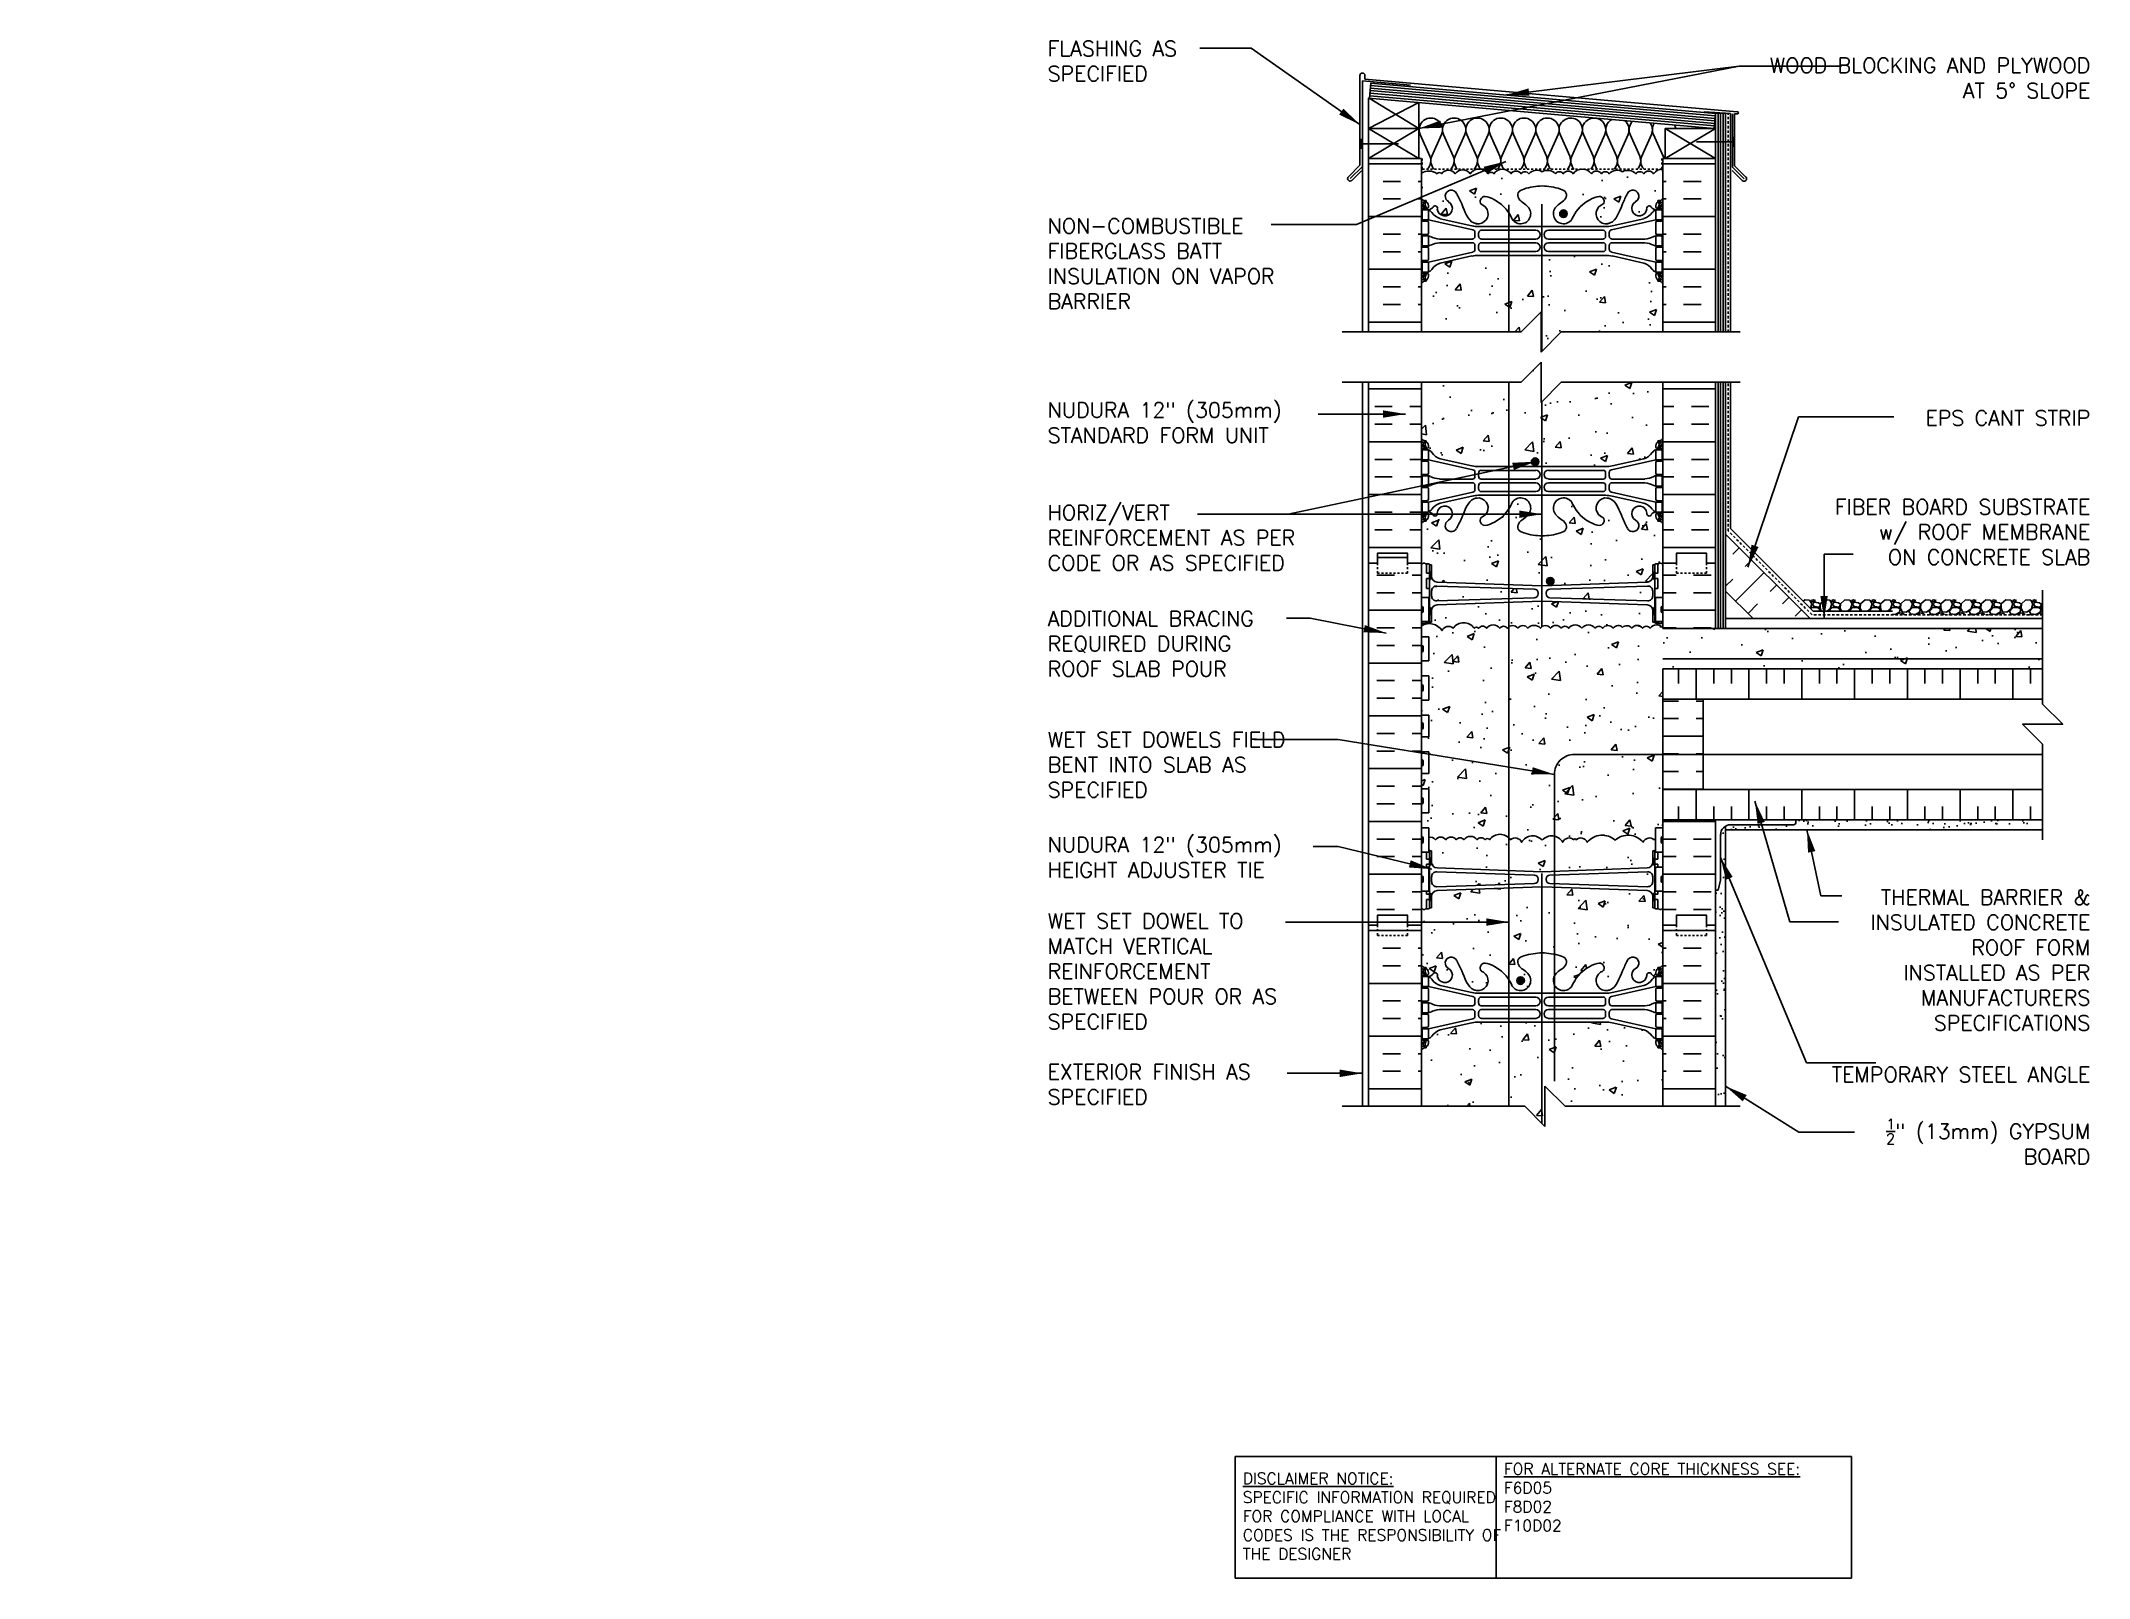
# Model space of a CAD drawing. Header units: inches. Extents: x 189 to 291, y 117 to 193.
import ezdxf

# ---------------------------------------------------------------- set-up
doc = ezdxf.new("R2010")
doc.units = ezdxf.units.IN
doc.header["$LTSCALE"] = 0.5
doc.header["$MEASUREMENT"] = 0
doc.linetypes.add('DASHED2', pattern=[0.375, 0.25, -0.125])
for name, color, linetype in [('HATCH', 12, 'Continuous'), ('line25', 2, 'Continuous'), ('LINE3', 3, 'Continuous'), ('LINE50', 5, 'Continuous'), ('LINE9', 9, 'Continuous'), ('TEXT', 4, 'Continuous'), ('Web_Edge', 9, 'Continuous')]:
    doc.layers.add(name, color=color, linetype=linetype)
doc.styles.add('DIM', font='romans.shx', dxfattribs={"width": 0.7})
doc.styles.add('ROMANS', font='romans.shx', dxfattribs={"height": 0.75})
doc.styles.get("Standard").update_dxf_attribs({"font": 'romans.shx', "height": 0.75})
doc.linetypes.add('STEEL', pattern='A,0.5,-0.2,["X",Standard,S=0.1,R=0,X=-0.1,Y=-0.05],-0.1', length=0.8)
doc.dimstyles.new('ext_12', dxfattribs={"dimscale": 12, "dimtxt": 0.09375, "dimasz": 0.09375, "dimexe": 0.09375, "dimexo": 0.0625, "dimgap": 0.0625, "dimtad": 1, "dimdec": 1, "dimzin": 2, "dimdsep": 46, "dimlunit": 4, "dimtxsty": 'DIM', "dimcen": 0.09, "dimdle": 0.09375, "dimclrt": 4, "dimadec": 0, "dimazin": 0, "dimtfac": 1, "dimtdec": 1, "dimtmove": 2, "dimatfit": 3, "dimfxl": 1, "dimfrac": 2, "dimtolj": 1, "dimtzin": 0, "dimarcsym": 0})

msp = doc.modelspace()

# ---------------------------------------------------------------- texts
at = {"layer": 'TEXT', "char_height": 0.75, "style": 'ROMANS'}
for s, insert, width, attachment_point in [('FLASHING AS \\PSPECIFIED', (239.24, 193.18), 8.7776, 1), ('\\A1;WOOD BLOCKING AND PLYWOOD \\PAT 5%%D SLOPE', (291.09, 192.34), 17.3954, 3), ('NON-COMBUSTIBLE\\PFIBERGLASS BATT INSULATION ON VAPOR BARRIER', (239.24, 184.36), 12.4405, 1), ('NUDURA 12" (305mm) STANDARD FORM UNIT', (239.24, 174.2), 16.7017, 4), ('\\A1;EPS CANT STRIP', (291.09, 174.81), 9.5934, 3), ('HORIZ/VERT REINFORCEMENT AS PER CODE OR AS SPECIFIED', (239.24, 168.48), 14.0593, 4), ('\\A1;FIBER BOARD SUBSTRATE\\Pw/ ROOF MEMBRANE \\PON CONCRETE SLAB', (291.09, 170.39), 26.1134, 3), ('ADDITIONAL BRACING REQUIRED DURING ROOF SLAB POUR', (239.24, 163.21), 12.1742, 4), ('\\PWET SET DOWELS FIELD BENT INTO SLAB AS SPECIFIED', (239.24, 157.82), 13.3831, 4), ('NUDURA 12" (305mm) HEIGHT ADJUSTER TIE', (239.24, 152.59), 13.3831, 4), ('THERMAL BARRIER & INSULATED CONCRETE ROOF FORM INSTALLED AS PER MANUFACTURERS SPECIFICATIONS', (291.09, 147.48), 12.1742, 6), ('WET SET DOWEL TO MATCH VERTICAL REINFORCEMENT BETWEEN POUR OR AS SPECIFIED', (239.24, 146.92), 13.4725, 4), ('EXTERIOR FINISH AS SPECIFIED', (239.24, 141.3), 13.4725, 4), ('TEMPORARY STEEL ANGLE ', (291.09, 141.79), 12.1742, 6), ('\\A1;{\\H0.7x;\\S1/2;}" (13mm) GYPSUM BOARD', (291.09, 138.46), 12.1742, 6)]:
    msp.add_mtext(s, dxfattribs=dict(at, insert=insert, width=width, attachment_point=attachment_point))
at = {"layer": 'TEXT', "char_height": 0.5625, "attachment_point": 4}
for s, insert, width in [('{\\LFOR ALTERNATE CORE THICKNESS SEE:\\P}F6D05\\PF8D02\\PF10D02', (261.93, 120.77), 23.333), ('{\\LDISCLAIMER NOTICE:}\\PSPECIFIC INFORMATION REQUIRED FOR COMPLIANCE WITH LOCAL CODES IS THE RESPONSIBILITY OF THE DESIGNER', (248.94, 119.83), 14.0024)]:
    msp.add_mtext(s, dxfattribs=dict(at, insert=insert, width=width))

# ---------------------------------------------------------------- hatches: boundary and pattern name
h = msp.add_hatch()
h.set_pattern_fill('AR-CONC', color=256, scale=0.5, style=0)
h.paths.add_polyline_path([(193.98, 144.19), (193.36, 144.19), (193.37, 144.16, 0.832346)])
h = msp.add_hatch()
h.set_pattern_fill('AR-CONC', color=256, scale=0.5, style=0)
h.paths.add_polyline_path([(195.23, 144.16), (195.24, 144.19), (194.61, 144.19, 0.832346)])
at = {"layer": 'HATCH'}
h = msp.add_hatch(dxfattribs=at)
h.set_pattern_fill('INSUL', color=256, scale=7, style=0)
h.set_pattern_definition([(0, (-2668.3353, -227.6758), (0, 2.625), []), (0, (-2668.3353, -226.8008), (0, 2.625), [0.875, -0.875]), (0, (-2668.3353, -225.9258), (0, 2.625), [0.875, -0.875])])
h.paths.add_polyline_path([(255.2, 178.71), (257.83, 178.71), (257.83, 187.33), (257.14, 187.33), (257.14, 187.83), (255.64, 187.83), (255.64, 187.33), (255.2, 187.33)])
h = msp.add_hatch(dxfattribs=at)
h.set_pattern_fill('INSUL', color=256, scale=7, style=0)
h.set_pattern_definition([(180, (3195.9879, -227.6758), (0, 2.625), []), (180, (3195.9879, -226.8008), (0, 2.625), [0.875, -0.875]), (180, (3195.9879, -225.9258), (0, 2.625), [0.875, -0.875])])
h.paths.add_polyline_path([(269.83, 178.71), (272.45, 178.71), (272.45, 187.33), (272.01, 187.33), (272.01, 187.83), (270.51, 187.83), (270.51, 187.33), (269.83, 187.33)])
h = msp.add_hatch(dxfattribs=at)
h.set_pattern_fill('AR-CONC', color=256, scale=0.5)
h.set_pattern_definition([(50, (0, 0), (3.5863, -0.31376), [0.375, -4.125]), (355, (0, 0), (-0.693757, 3.76096), [0.3, -3.3]), (100.4514, (0.299, -0.026), (2.892544, 3.4472), [0.3187, -3.50571]), (46.1842, (0, 1), (5.336207, -0.827596), [0.5625, -6.1875]), (96.6356, (0.4447, 0.931), (4.67331, 4.87059), [0.47805, -5.25857]), (351.1842, (0, 1), (4.67331, 4.87059), [0.45, -4.95]), (21, (0.5, 0.75), (2.984535, -2.013094), [0.375, -4.125]), (326, (0.5, 0.75), (1.216577, 3.62575), [0.3, -3.3]), (71.4514, (0.7487, 0.5822), (4.201112, 1.612656), [0.3187, -3.50571]), (37.5, (0, 0), (0.0607993, 1.6644693), [0, -3.26, 0, -3.35, 0, -3.3125]), (7.5, (0, 0), (1.315348, 1.972059), [0, -1.91, 0, -3.185, 0, -1.2625]), (327.5, (-1.115, 0), (2.669112, -0.1127744), [0, -1.25, 0, -3.9, 0, -5.175]), (317.5, (-1.615, 0), (2.915931, 0.500525), [0, -1.625, 0, -2.59, 0, -3.675])])
edge = h.paths.add_edge_path()
edge.add_line((269.83, 186.6), (269.83, 186.8))
edge.add_arc((269.8, 186.28), 0.517, 86.881, 145)
edge.add_arc((269.13, 186.4), 0.305, 35, 145)
edge.add_arc((268.68, 186.44), 0.236, 35, 145)
edge.add_arc((268.09, 186.2), 0.554, 43.7294, 118.173)
edge.add_arc((267.56, 186.2), 0.554, 61.827, 136.2706)
edge.add_arc((266.97, 186.44), 0.236, 35, 145)
edge.add_arc((266.53, 186.4), 0.305, 35, 145)
edge.add_arc((265.85, 186.28), 0.517, 35, 93.1193)
edge.add_arc((265.8, 186.28), 0.517, 86.8807, 145)
edge.add_arc((265.13, 186.4), 0.305, 35, 145)
edge.add_arc((264.68, 186.44), 0.236, 35, 145)
edge.add_arc((264.09, 186.2), 0.554, 43.7294, 118.173)
edge.add_arc((263.56, 186.2), 0.554, 61.827, 136.2706)
edge.add_arc((262.97, 186.44), 0.236, 35, 145)
edge.add_arc((262.53, 186.4), 0.305, 35, 145)
edge.add_arc((261.85, 186.28), 0.517, 35, 145)
edge.add_arc((261.29, 186.48), 0.172, 35, 145)
edge.add_arc((260.7, 186.27), 0.546, 35, 145)
edge.add_arc((259.88, 186.32), 0.451, 35, 145)
edge.add_arc((259.17, 186.34), 0.423, 35, 145)
edge.add_arc((258.71, 186.5), 0.135, 35, 145)
edge.add_arc((258.2, 186.05), 0.665, 52.4676, 123.7755)
edge.add_line((257.83, 186.6), (257.83, 185.33))
edge.add_arc((258.17, 185.69), 0.5, 226.2109, 246.4218)
edge.add_line((257.97, 185.24), (258.06, 185.24))
edge.add_line((258.06, 185.24), (258.06, 185.19))
edge.add_arc((257.92, 184.99), 0.25, 0, 55.9442, ccw=False)
edge.add_line((258.17, 184.99), (258.17, 184.92))
edge.add_arc((258.11, 184.92), 0.0625, -90, 0, ccw=False)
edge.add_line((258.11, 184.86), (258.06, 184.86))
edge.add_line((258.06, 184.86), (258.06, 184.79))
edge.add_line((258.06, 184.79), (258.17, 184.79))
edge.add_arc((258.13, 185.14), 0.352, 276.1291, 321.5331)
edge.add_arc((258.51, 184.87), 0.113, -12.1844, 154.0569, ccw=False)
edge.add_arc((258.99, 184.86), 0.375, 182.9237, 419.8675)
edge.add_arc((259.31, 185.46), 0.3, 27.597, 243.9425, ccw=False)
edge.add_spline(control_points=[(259.58, 185.6), (259.64, 185.47), (259.71, 185.34), (259.77, 185.2)], knot_values=[0, 0, 0, 0, 0.447744, 0.447744, 0.447744, 0.447744], degree=3, periodic=0)
edge.add_spline(control_points=[(259.77, 185.2), (259.79, 185.16), (259.87, 184.98), (259.94, 184.78), (260.01, 184.64)], knot_values=[0.447744, 0.447744, 0.447744, 0.447744, 0.579211, 1.009728, 1.009728, 1.009728, 1.009728], degree=3, periodic=0)
edge.add_spline(control_points=[(260.01, 184.64), (260.02, 184.6), (260.04, 184.57), (260.06, 184.54)], knot_values=[1.009728, 1.009728, 1.009728, 1.009728, 1.116334, 1.116334, 1.116334, 1.116334], degree=3, periodic=0)
edge.add_spline(control_points=[(260.06, 184.54), (260.07, 184.51), (260.08, 184.48), (260.1, 184.46)], knot_values=[1.116334, 1.116334, 1.116334, 1.116334, 1.201719, 1.201719, 1.201719, 1.201719], degree=3, periodic=0)
edge.add_spline(control_points=[(260.1, 184.46), (260.11, 184.43), (260.13, 184.41), (260.14, 184.39)], knot_values=[1.201719, 1.201719, 1.201719, 1.201719, 1.282554, 1.282554, 1.282554, 1.282554], degree=3, periodic=0)
edge.add_spline(control_points=[(260.14, 184.39), (260.15, 184.37), (260.16, 184.36), (260.18, 184.34)], knot_values=[1.282554, 1.282554, 1.282554, 1.282554, 1.339569, 1.339569, 1.339569, 1.339569], degree=3, periodic=0)
edge.add_spline(control_points=[(260.18, 184.34), (260.19, 184.33), (260.2, 184.31), (260.21, 184.3)], knot_values=[1.339569, 1.339569, 1.339569, 1.339569, 1.393854, 1.393854, 1.393854, 1.393854], degree=3, periodic=0)
edge.add_spline(control_points=[(260.21, 184.3), (260.22, 184.29), (260.23, 184.27), (260.25, 184.26)], knot_values=[1.393854, 1.393854, 1.393854, 1.393854, 1.451471, 1.451471, 1.451471, 1.451471], degree=3, periodic=0)
edge.add_spline(control_points=[(260.25, 184.26), (260.26, 184.25), (260.27, 184.24), (260.28, 184.23)], knot_values=[1.451471, 1.451471, 1.451471, 1.451471, 1.505342, 1.505342, 1.505342, 1.505342], degree=3, periodic=0)
edge.add_spline(control_points=[(260.28, 184.23), (260.3, 184.21), (260.31, 184.2), (260.32, 184.19)], knot_values=[1.505342, 1.505342, 1.505342, 1.505342, 1.563384, 1.563384, 1.563384, 1.563384], degree=3, periodic=0)
edge.add_spline(control_points=[(260.32, 184.19), (260.34, 184.18), (260.35, 184.17), (260.37, 184.16)], knot_values=[1.563384, 1.563384, 1.563384, 1.563384, 1.616944, 1.616944, 1.616944, 1.616944], degree=3, periodic=0)
edge.add_spline(control_points=[(260.37, 184.16), (260.38, 184.16), (260.39, 184.15), (260.4, 184.14)], knot_values=[1.616944, 1.616944, 1.616944, 1.616944, 1.660465, 1.660465, 1.660465, 1.660465], degree=3, periodic=0)
edge.add_spline(control_points=[(260.4, 184.14), (260.41, 184.14), (260.42, 184.13), (260.44, 184.13)], knot_values=[1.660465, 1.660465, 1.660465, 1.660465, 1.703896, 1.703896, 1.703896, 1.703896], degree=3, periodic=0)
edge.add_spline(control_points=[(260.44, 184.13), (260.45, 184.12), (260.46, 184.12), (260.47, 184.12)], knot_values=[1.703896, 1.703896, 1.703896, 1.703896, 1.737704, 1.737704, 1.737704, 1.737704], degree=3, periodic=0)
edge.add_spline(control_points=[(260.47, 184.12), (260.48, 184.11), (260.49, 184.11), (260.51, 184.11)], knot_values=[1.737704, 1.737704, 1.737704, 1.737704, 1.78039, 1.78039, 1.78039, 1.78039], degree=3, periodic=0)
edge.add_spline(control_points=[(260.51, 184.11), (260.52, 184.1), (260.53, 184.1), (260.55, 184.1)], knot_values=[1.78039, 1.78039, 1.78039, 1.78039, 1.824512, 1.824512, 1.824512, 1.824512], degree=3, periodic=0)
edge.add_spline(control_points=[(260.55, 184.1), (260.56, 184.09), (260.58, 184.09), (260.6, 184.09)], knot_values=[1.824512, 1.824512, 1.824512, 1.824512, 1.875321, 1.875321, 1.875321, 1.875321], degree=3, periodic=0)
edge.add_arc((260.64, 184.59), 0.5, 265.2926, 431.7937)
edge.add_arc((260.99, 185.21), 0.242, 90, 218.2327, ccw=False)
edge.add_spline(control_points=[(260.99, 185.45), (260.99, 185.45), (261, 185.45), (261.01, 185.45)], knot_values=[0.038125, 0.038125, 0.038125, 0.038125, 0.057027, 0.057027, 0.057027, 0.057027], degree=3, periodic=0)
edge.add_spline(control_points=[(261.01, 185.45), (261.02, 185.45), (261.03, 185.45), (261.04, 185.45)], knot_values=[0.057027, 0.057027, 0.057027, 0.057027, 0.075602, 0.075602, 0.075602, 0.075602], degree=3, periodic=0)
edge.add_spline(control_points=[(261.04, 185.45), (261.05, 185.45), (261.06, 185.45), (261.07, 185.44)], knot_values=[0.075602, 0.075602, 0.075602, 0.075602, 0.094828, 0.094828, 0.094828, 0.094828], degree=3, periodic=0)
edge.add_spline(control_points=[(261.07, 185.44), (261.08, 185.44), (261.09, 185.44), (261.1, 185.44)], knot_values=[0.094828, 0.094828, 0.094828, 0.094828, 0.114375, 0.114375, 0.114375, 0.114375], degree=3, periodic=0)
edge.add_spline(control_points=[(261.1, 185.44), (261.12, 185.43), (261.14, 185.43), (261.16, 185.42)], knot_values=[0.114375, 0.114375, 0.114375, 0.114375, 0.151528, 0.151528, 0.151528, 0.151528], degree=3, periodic=0)
edge.add_spline(control_points=[(261.16, 185.42), (261.18, 185.41), (261.2, 185.4), (261.23, 185.39)], knot_values=[0.151528, 0.151528, 0.151528, 0.151528, 0.190624, 0.190624, 0.190624, 0.190624], degree=3, periodic=0)
edge.add_spline(control_points=[(261.23, 185.39), (261.27, 185.38), (261.32, 185.36), (261.36, 185.33)], knot_values=[0.190624, 0.190624, 0.190624, 0.190624, 0.264926, 0.264926, 0.264926, 0.264926], degree=3, periodic=0)
edge.add_spline(control_points=[(261.36, 185.33), (261.4, 185.32), (261.49, 185.27), (261.57, 185.22), (261.61, 185.19)], knot_values=[0.264926, 0.264926, 0.264926, 0.264926, 0.320663, 0.41613, 0.41613, 0.41613, 0.41613], degree=3, periodic=0)
edge.add_spline(control_points=[(261.61, 185.19), (261.65, 185.17), (261.68, 185.15), (261.72, 185.12)], knot_values=[0.41613, 0.41613, 0.41613, 0.41613, 0.48854, 0.48854, 0.48854, 0.48854], degree=3, periodic=0)
edge.add_spline(control_points=[(261.72, 185.12), (261.75, 185.1), (261.78, 185.07), (261.82, 185.04)], knot_values=[0.48854, 0.48854, 0.48854, 0.48854, 0.567328, 0.567328, 0.567328, 0.567328], degree=3, periodic=0)
edge.add_spline(control_points=[(261.82, 185.04), (261.84, 185.02), (261.87, 184.99), (261.9, 184.97)], knot_values=[0.567328, 0.567328, 0.567328, 0.567328, 0.639328, 0.639328, 0.639328, 0.639328], degree=3, periodic=0)
edge.add_spline(control_points=[(261.9, 184.97), (261.92, 184.94), (261.95, 184.92), (261.97, 184.89)], knot_values=[0.639328, 0.639328, 0.639328, 0.639328, 0.718521, 0.718521, 0.718521, 0.718521], degree=3, periodic=0)
edge.add_spline(control_points=[(261.97, 184.89), (262, 184.87), (262.02, 184.84), (262.04, 184.82)], knot_values=[0.718521, 0.718521, 0.718521, 0.718521, 0.789856, 0.789856, 0.789856, 0.789856], degree=3, periodic=0)
edge.add_spline(control_points=[(262.04, 184.82), (262.06, 184.79), (262.08, 184.76), (262.1, 184.74)], knot_values=[0.789856, 0.789856, 0.789856, 0.789856, 0.869703, 0.869703, 0.869703, 0.869703], degree=3, periodic=0)
edge.add_spline(control_points=[(262.1, 184.74), (262.12, 184.71), (262.14, 184.68), (262.16, 184.65)], knot_values=[0.869703, 0.869703, 0.869703, 0.869703, 0.95312, 0.95312, 0.95312, 0.95312], degree=3, periodic=0)
edge.add_spline(control_points=[(262.16, 184.65), (262.19, 184.6), (262.22, 184.56), (262.24, 184.51)], knot_values=[0.95312, 0.95312, 0.95312, 0.95312, 1.0964, 1.0964, 1.0964, 1.0964], degree=3, periodic=0)
edge.add_spline(control_points=[(262.24, 184.51), (262.27, 184.46), (262.29, 184.42), (262.31, 184.38)], knot_values=[1.0964, 1.0964, 1.0964, 1.0964, 1.237398, 1.237398, 1.237398, 1.237398], degree=3, periodic=0)
edge.add_arc((262.76, 184.59), 0.5, 204.819, 404.1875)
edge.add_spline(control_points=[(263.12, 184.93), (263.01, 185.1), (262.65, 185.19), (262.58, 185.68), (263.13, 185.92), (263.53, 185.95), (263.83, 185.97)], knot_values=[0.229407, 0.229407, 0.229407, 0.229407, 0.844432, 1.128849, 1.464331, 2.389004, 2.389004, 2.389004, 2.389004], degree=3, periodic=0)
edge.add_spline(control_points=[(263.83, 185.97), (264.12, 185.95), (264.53, 185.92), (265.07, 185.68), (265, 185.19), (264.64, 185.1), (264.53, 184.93)], knot_values=[0.229407, 0.229407, 0.229407, 0.229407, 1.15408, 1.489562, 1.773979, 2.389004, 2.389004, 2.389004, 2.389004], degree=3, periodic=0)
edge.add_arc((264.89, 184.59), 0.5, 135.8125, 335.181)
edge.add_spline(control_points=[(265.34, 184.38), (265.36, 184.42), (265.39, 184.46), (265.41, 184.51)], knot_values=[1.0964, 1.0964, 1.0964, 1.0964, 1.237398, 1.237398, 1.237398, 1.237398], degree=3, periodic=0)
edge.add_spline(control_points=[(265.41, 184.51), (265.44, 184.56), (265.46, 184.6), (265.49, 184.65)], knot_values=[0.95312, 0.95312, 0.95312, 0.95312, 1.0964, 1.0964, 1.0964, 1.0964], degree=3, periodic=0)
edge.add_spline(control_points=[(265.49, 184.65), (265.51, 184.68), (265.53, 184.71), (265.55, 184.74)], knot_values=[0.869703, 0.869703, 0.869703, 0.869703, 0.95312, 0.95312, 0.95312, 0.95312], degree=3, periodic=0)
edge.add_spline(control_points=[(265.55, 184.74), (265.57, 184.76), (265.59, 184.79), (265.61, 184.82)], knot_values=[0.789856, 0.789856, 0.789856, 0.789856, 0.869703, 0.869703, 0.869703, 0.869703], degree=3, periodic=0)
edge.add_spline(control_points=[(265.61, 184.82), (265.63, 184.84), (265.66, 184.87), (265.68, 184.89)], knot_values=[0.718521, 0.718521, 0.718521, 0.718521, 0.789856, 0.789856, 0.789856, 0.789856], degree=3, periodic=0)
edge.add_spline(control_points=[(265.68, 184.89), (265.7, 184.92), (265.73, 184.94), (265.76, 184.97)], knot_values=[0.639328, 0.639328, 0.639328, 0.639328, 0.718521, 0.718521, 0.718521, 0.718521], degree=3, periodic=0)
edge.add_spline(control_points=[(265.76, 184.97), (265.78, 184.99), (265.81, 185.02), (265.84, 185.04)], knot_values=[0.567327, 0.567327, 0.567327, 0.567327, 0.639328, 0.639328, 0.639328, 0.639328], degree=3, periodic=0)
edge.add_spline(control_points=[(265.84, 185.04), (265.87, 185.07), (265.9, 185.1), (265.94, 185.12)], knot_values=[0.48854, 0.48854, 0.48854, 0.48854, 0.567327, 0.567327, 0.567327, 0.567327], degree=3, periodic=0)
edge.add_spline(control_points=[(265.94, 185.12), (265.97, 185.15), (266, 185.17), (266.04, 185.19)], knot_values=[0.41613, 0.41613, 0.41613, 0.41613, 0.48854, 0.48854, 0.48854, 0.48854], degree=3, periodic=0)
edge.add_spline(control_points=[(266.04, 185.19), (266.09, 185.22), (266.17, 185.27), (266.26, 185.32), (266.29, 185.33)], knot_values=[0.264927, 0.264927, 0.264927, 0.264927, 0.360394, 0.41613, 0.41613, 0.41613, 0.41613], degree=3, periodic=0)
edge.add_spline(control_points=[(266.29, 185.33), (266.36, 185.37), (266.43, 185.4), (266.49, 185.42)], knot_values=[0.151529, 0.151529, 0.151529, 0.151529, 0.264927, 0.264927, 0.264927, 0.264927], degree=3, periodic=0)
edge.add_spline(control_points=[(266.49, 185.42), (266.53, 185.43), (266.56, 185.44), (266.59, 185.44)], knot_values=[0.094834, 0.094834, 0.094834, 0.094834, 0.151529, 0.151529, 0.151529, 0.151529], degree=3, periodic=0)
edge.add_spline(control_points=[(266.59, 185.44), (266.6, 185.45), (266.61, 185.45), (266.62, 185.45)], knot_values=[0.075602, 0.075602, 0.075602, 0.075602, 0.094834, 0.094834, 0.094834, 0.094834], degree=3, periodic=0)
edge.add_spline(control_points=[(266.62, 185.45), (266.62, 185.45), (266.63, 185.45), (266.64, 185.45)], knot_values=[0.057025, 0.057025, 0.057025, 0.057025, 0.075602, 0.075602, 0.075602, 0.075602], degree=3, periodic=0)
edge.add_spline(control_points=[(266.64, 185.45), (266.65, 185.45), (266.66, 185.45), (266.67, 185.45)], knot_values=[0.038125, 0.038125, 0.038125, 0.038125, 0.057025, 0.057025, 0.057025, 0.057025], degree=3, periodic=0)
edge.add_arc((266.67, 185.21), 0.242, -38.2327, 90.7681, ccw=False)
edge.add_arc((267.01, 184.59), 0.5, 108.2063, 274.7074)
edge.add_spline(control_points=[(267.05, 184.09), (267.07, 184.09), (267.09, 184.09), (267.1, 184.1)], knot_values=[1.824512, 1.824512, 1.824512, 1.824512, 1.875321, 1.875321, 1.875321, 1.875321], degree=3, periodic=0)
edge.add_spline(control_points=[(267.1, 184.1), (267.12, 184.1), (267.13, 184.1), (267.15, 184.11)], knot_values=[1.78039, 1.78039, 1.78039, 1.78039, 1.824512, 1.824512, 1.824512, 1.824512], degree=3, periodic=0)
edge.add_spline(control_points=[(267.15, 184.11), (267.16, 184.11), (267.17, 184.11), (267.19, 184.12)], knot_values=[1.737704, 1.737704, 1.737704, 1.737704, 1.78039, 1.78039, 1.78039, 1.78039], degree=3, periodic=0)
edge.add_spline(control_points=[(267.19, 184.12), (267.2, 184.12), (267.21, 184.12), (267.22, 184.13)], knot_values=[1.703896, 1.703896, 1.703896, 1.703896, 1.737704, 1.737704, 1.737704, 1.737704], degree=3, periodic=0)
edge.add_spline(control_points=[(267.22, 184.13), (267.23, 184.13), (267.24, 184.14), (267.25, 184.14)], knot_values=[1.660465, 1.660465, 1.660465, 1.660465, 1.703896, 1.703896, 1.703896, 1.703896], degree=3, periodic=0)
edge.add_spline(control_points=[(267.25, 184.14), (267.26, 184.15), (267.28, 184.16), (267.29, 184.16)], knot_values=[1.616944, 1.616944, 1.616944, 1.616944, 1.660465, 1.660465, 1.660465, 1.660465], degree=3, periodic=0)
edge.add_spline(control_points=[(267.29, 184.16), (267.3, 184.17), (267.32, 184.18), (267.33, 184.19)], knot_values=[1.563384, 1.563384, 1.563384, 1.563384, 1.616944, 1.616944, 1.616944, 1.616944], degree=3, periodic=0)
edge.add_spline(control_points=[(267.33, 184.19), (267.34, 184.2), (267.36, 184.21), (267.37, 184.23)], knot_values=[1.505342, 1.505342, 1.505342, 1.505342, 1.563384, 1.563384, 1.563384, 1.563384], degree=3, periodic=0)
edge.add_spline(control_points=[(267.37, 184.23), (267.38, 184.24), (267.4, 184.25), (267.41, 184.26)], knot_values=[1.451471, 1.451471, 1.451471, 1.451471, 1.505342, 1.505342, 1.505342, 1.505342], degree=3, periodic=0)
edge.add_spline(control_points=[(267.41, 184.26), (267.42, 184.27), (267.43, 184.29), (267.44, 184.3)], knot_values=[1.393854, 1.393854, 1.393854, 1.393854, 1.451471, 1.451471, 1.451471, 1.451471], degree=3, periodic=0)
edge.add_spline(control_points=[(267.44, 184.3), (267.46, 184.31), (267.47, 184.33), (267.48, 184.34)], knot_values=[1.339569, 1.339569, 1.339569, 1.339569, 1.393854, 1.393854, 1.393854, 1.393854], degree=3, periodic=0)
edge.add_spline(control_points=[(267.48, 184.34), (267.49, 184.36), (267.5, 184.37), (267.51, 184.39)], knot_values=[1.282554, 1.282554, 1.282554, 1.282554, 1.339569, 1.339569, 1.339569, 1.339569], degree=3, periodic=0)
edge.add_spline(control_points=[(267.51, 184.39), (267.53, 184.41), (267.54, 184.43), (267.55, 184.46)], knot_values=[1.201719, 1.201719, 1.201719, 1.201719, 1.282554, 1.282554, 1.282554, 1.282554], degree=3, periodic=0)
edge.add_spline(control_points=[(267.55, 184.46), (267.57, 184.48), (267.58, 184.51), (267.6, 184.54)], knot_values=[1.116334, 1.116334, 1.116334, 1.116334, 1.201719, 1.201719, 1.201719, 1.201719], degree=3, periodic=0)
edge.add_spline(control_points=[(267.6, 184.54), (267.61, 184.57), (267.63, 184.6), (267.65, 184.64)], knot_values=[1.009728, 1.009728, 1.009728, 1.009728, 1.116334, 1.116334, 1.116334, 1.116334], degree=3, periodic=0)
edge.add_spline(control_points=[(267.65, 184.64), (267.71, 184.78), (267.78, 184.98), (267.86, 185.16), (267.88, 185.2)], knot_values=[0.447744, 0.447744, 0.447744, 0.447744, 0.878261, 1.009728, 1.009728, 1.009728, 1.009728], degree=3, periodic=0)
edge.add_spline(control_points=[(267.88, 185.2), (267.94, 185.34), (268.01, 185.47), (268.07, 185.6)], knot_values=[0, 0, 0, 0, 0.447744, 0.447744, 0.447744, 0.447744], degree=3, periodic=0)
edge.add_arc((268.34, 185.46), 0.3, -63.9425, 153.1146, ccw=False)
edge.add_arc((268.66, 184.86), 0.375, 120.1325, 357.0763)
edge.add_arc((269.15, 184.87), 0.113, 25.9431, 192.1844, ccw=False)
edge.add_arc((269.52, 185.14), 0.352, 218.4669, 263.8709)
edge.add_line((269.49, 184.79), (269.59, 184.79))
edge.add_line((269.59, 184.79), (269.59, 184.86))
edge.add_line((269.59, 184.86), (269.54, 184.86))
edge.add_arc((269.54, 184.92), 0.0625, 180, 270, ccw=False)
edge.add_line((269.48, 184.92), (269.48, 184.99))
edge.add_arc((269.73, 184.99), 0.25, 124.0558, 180, ccw=False)
edge.add_line((269.59, 185.19), (269.59, 185.24))
edge.add_line((269.59, 185.24), (269.68, 185.24))
edge.add_arc((269.48, 185.69), 0.5, 293.5782, 313.7885)
edge.add_line((269.83, 185.33), (269.83, 186.6))
h.paths.add_polyline_path([(269.48, 181.49), (269.48, 181.56, -0.414214), (269.54, 181.62), (269.59, 181.62), (269.59, 181.69), (269.49, 181.69, -0.155529), (269.31, 181.82, 0.180914), (268.89, 182.13), (267.31, 182.49, 0.054974), (266.98, 182.52), (263.83, 182.52), (260.67, 182.52, 0.054974), (260.34, 182.49), (258.76, 182.13, 0.180914), (258.34, 181.82, -0.155529), (258.17, 181.69), (258.06, 181.69), (258.06, 181.62), (258.11, 181.62, -0.414214), (258.17, 181.56), (258.17, 181.49, -0.249069), (258.06, 181.28), (258.06, 181.24), (257.97, 181.24, 0.088416), (257.83, 181.14), (257.83, 178.71), (262.78, 178.71), (263.78, 179.71), (263.78, 177.71), (264.78, 178.71), (269.83, 178.71), (269.83, 181.14, 0.088416), (269.68, 181.24), (269.59, 181.24), (269.59, 181.28, -0.249069)])
h.paths.add_polyline_path([(269.83, 176.21), (264.78, 176.21), (263.78, 175.21), (263.78, 177.21), (262.78, 176.21), (257.83, 176.21), (257.83, 173.4, 0.088416), (257.97, 173.3), (258.06, 173.3), (258.06, 173.26, -0.249069), (258.17, 173.05), (258.17, 172.99, -0.414214), (258.11, 172.92), (258.06, 172.92), (258.06, 172.85), (258.17, 172.85, -0.155529), (258.34, 172.72, 0.180914), (258.76, 172.41), (260.34, 172.06, 0.054974), (260.67, 172.02), (263.83, 172.02), (266.98, 172.02, 0.054974), (267.31, 172.06), (268.89, 172.41, 0.180914), (269.31, 172.72, -0.155529), (269.49, 172.85), (269.59, 172.85), (269.59, 172.92), (269.54, 172.92, -0.414214), (269.48, 172.99), (269.48, 173.05, -0.249069), (269.59, 173.26), (269.59, 173.3), (269.68, 173.3, 0.088416), (269.83, 173.4)])
edge = h.paths.add_edge_path()
edge.add_arc((269.48, 168.85), 0.5, 46.2109, 66.4218)
edge.add_line((269.68, 169.31), (269.59, 169.31))
edge.add_line((269.59, 169.31), (269.59, 169.35))
edge.add_arc((269.73, 169.55), 0.25, 180, 235.9442, ccw=False)
edge.add_line((269.48, 169.55), (269.48, 169.62))
edge.add_arc((269.54, 169.62), 0.0625, 90, 180, ccw=False)
edge.add_line((269.54, 169.68), (269.59, 169.68))
edge.add_line((269.59, 169.68), (269.59, 169.75))
edge.add_line((269.59, 169.75), (269.49, 169.75))
edge.add_arc((269.52, 169.41), 0.352, 96.1291, 141.5331)
edge.add_arc((269.15, 169.67), 0.113, 167.8156, 334.0569, ccw=False)
edge.add_arc((268.66, 169.68), 0.375, 2.9237, 239.8675)
edge.add_arc((268.34, 169.08), 0.3, -152.403, 63.9425, ccw=False)
edge.add_spline(control_points=[(268.07, 168.95), (267.99, 169.11), (267.74, 169.6), (267.54, 170.28), (267.22, 170.41)], knot_values=[0, 0, 0, 0, 0.579211, 1.703896, 1.703896, 1.703896, 1.703896], degree=3, periodic=0)
edge.add_spline(control_points=[(267.22, 170.41), (267.17, 170.43), (267.11, 170.45), (267.05, 170.45)], knot_values=[1.703896, 1.703896, 1.703896, 1.703896, 1.875321, 1.875321, 1.875321, 1.875321], degree=3, periodic=0)
edge.add_arc((267.01, 169.96), 0.5, 85.2926, 251.7937)
edge.add_arc((266.67, 169.33), 0.242, -90, 38.2327, ccw=False)
edge.add_spline(control_points=[(266.67, 169.09), (266.55, 169.09), (265.73, 169.44), (265.48, 169.89), (265.34, 170.17)], knot_values=[0.038125, 0.038125, 0.038125, 0.038125, 0.320663, 1.237398, 1.237398, 1.237398, 1.237398], degree=3, periodic=0)
edge.add_arc((264.89, 169.96), 0.5, 24.819, 224.1875)
edge.add_spline(control_points=[(264.53, 169.61), (264.64, 169.44), (265, 169.35), (265.07, 168.86), (264.53, 168.62), (264.12, 168.59), (263.83, 168.57)], knot_values=[0.229407, 0.229407, 0.229407, 0.229407, 0.844432, 1.128849, 1.464331, 2.389004, 2.389004, 2.389004, 2.389004], degree=3, periodic=0)
edge.add_spline(control_points=[(263.83, 168.57), (263.53, 168.59), (263.13, 168.62), (262.58, 168.86), (262.65, 169.35), (263.01, 169.44), (263.12, 169.61)], knot_values=[0.229407, 0.229407, 0.229407, 0.229407, 1.15408, 1.489562, 1.773979, 2.389004, 2.389004, 2.389004, 2.389004], degree=3, periodic=0)
edge.add_arc((262.76, 169.96), 0.5, 315.8125, 515.181)
edge.add_spline(control_points=[(262.31, 170.17), (262.17, 169.89), (261.93, 169.44), (261.11, 169.09), (260.99, 169.09)], knot_values=[0.038125, 0.038125, 0.038125, 0.038125, 0.95486, 1.237398, 1.237398, 1.237398, 1.237398], degree=3, periodic=0)
edge.add_arc((260.99, 169.33), 0.242, 141.7673, 270, ccw=False)
edge.add_arc((260.64, 169.96), 0.5, 288.2063, 454.7074)
edge.add_spline(control_points=[(260.6, 170.45), (260.54, 170.45), (260.49, 170.43), (260.44, 170.41)], knot_values=[1.703896, 1.703896, 1.703896, 1.703896, 1.875321, 1.875321, 1.875321, 1.875321], degree=3, periodic=0)
edge.add_spline(control_points=[(260.44, 170.41), (260.11, 170.28), (259.92, 169.6), (259.66, 169.11), (259.58, 168.95)], knot_values=[0, 0, 0, 0, 1.124685, 1.703896, 1.703896, 1.703896, 1.703896], degree=3, periodic=0)
edge.add_arc((259.31, 169.08), 0.3, 116.0575, 333.0375, ccw=False)
edge.add_arc((258.99, 169.68), 0.375, 300.1325, 537.0763)
edge.add_arc((258.51, 169.67), 0.113, -154.0569, 12.1844, ccw=False)
edge.add_arc((258.13, 169.41), 0.352, 38.4669, 83.8709)
edge.add_line((258.17, 169.75), (258.06, 169.75))
edge.add_line((258.06, 169.75), (258.06, 169.68))
edge.add_line((258.06, 169.68), (258.11, 169.68))
edge.add_arc((258.11, 169.62), 0.0625, 0, 90, ccw=False)
edge.add_line((258.17, 169.62), (258.17, 169.55))
edge.add_arc((257.92, 169.55), 0.25, 304.0558, 360, ccw=False)
edge.add_line((258.06, 169.35), (258.06, 169.31))
edge.add_line((258.06, 169.31), (257.97, 169.31))
edge.add_arc((258.17, 168.85), 0.5, 113.5782, 133.7891)
edge.add_line((257.83, 169.21), (257.83, 167.21))
edge.add_line((257.83, 167.21), (257.83, 167.13))
edge.add_line((257.83, 167.13), (257.91, 167.21))
edge.add_line((257.91, 167.21), (258, 167.21))
edge.add_line((258, 167.21), (258.03, 167.18))
edge.add_line((258.03, 167.18), (258.18, 167.18))
edge.add_arc((258.18, 167.13), 0.05, 0, 90, ccw=False)
edge.add_line((258.23, 167.13), (258.33, 167.13))
edge.add_line((258.33, 167.13), (258.33, 166.57))
edge.add_arc((258.63, 166.57), 0.3, 180, 265.2426)
edge.add_line((258.6, 166.27), (263.81, 166.09))
edge.add_arc((263.83, 166.28), 0.2, 265.2426, 270)
edge.add_arc((263.83, 166.28), 0.2, 270, 274.7574)
edge.add_line((263.84, 166.09), (269.05, 166.27))
edge.add_arc((269.03, 166.57), 0.3, 274.7574, 360)
edge.add_line((269.33, 166.57), (269.33, 167.13))
edge.add_line((269.33, 167.13), (269.43, 167.13))
edge.add_arc((269.48, 167.13), 0.05, 90, 180, ccw=False)
edge.add_line((269.48, 167.18), (269.63, 167.18))
edge.add_line((269.63, 167.18), (269.66, 167.21))
edge.add_line((269.66, 167.21), (269.75, 167.21))
edge.add_line((269.75, 167.21), (269.83, 167.13))
edge.add_line((269.83, 167.13), (269.83, 167.21))
edge.add_line((269.83, 167.21), (269.83, 169.21))
h.paths.add_polyline_path([(263.74, 163.98, 0.297004), (263.43, 164.11, 0.297004), (263.12, 163.98, 0.520567), (262.62, 163.98, 0.520567), (262.1, 163.98, 0.520567), (261.72, 163.98, 0.520567), (261.07, 163.98, 0.520567), (260.67, 163.98, 0.520567), (260.45, 163.98, 0.520567), (259.4, 163.98, 0.520567), (258.85, 163.86, 0.411465), (257.83, 164.1), (257.83, 163.56), (258.19, 163.56), (258.19, 162.36), (257.83, 162.36), (257.83, 161.61), (258.19, 161.61), (258.19, 160.41), (257.83, 160.41), (257.83, 159.66), (258.19, 159.66), (258.19, 158.58), (257.83, 158.58), (257.83, 157.83), (258.19, 157.83), (258.19, 156.75), (257.83, 156.75), (257.83, 156), (258.19, 156), (258.19, 154.8), (257.83, 154.8), (257.83, 154.05), (258.19, 154.05), (258.19, 153.57, -0.328601), (258.53, 153.46, -0.520567), (259.04, 153.46, -0.520567), (259.56, 153.46, -0.520567), (259.94, 153.46, -0.520567), (260.59, 153.46, -0.520567), (260.99, 153.46, -0.520567), (261.21, 153.46, -0.520567), (262.26, 153.46, -0.520567), (262.81, 153.34, -0.520567), (263.83, 153.44, -0.520567), (264.85, 153.34, -0.520567), (265.4, 153.46, -0.776206), (265.52, 153.46, -0.520567), (266.07, 153.34, -0.416771), (267.46, 153.45, -0.416771), (268.85, 153.34, -0.520567), (269.4, 153.46, -0.035013), (269.46, 153.53), (269.46, 154.05), (269.83, 154.05), (269.83, 154.46), (269.83, 155.96), (269.83, 160.46), (269.83, 161.96), (288.72, 161.96), (288.72, 163.96), (269.83, 163.96), (269.83, 164.01, 0.489787), (269.2, 163.98, 0.520567), (268.82, 163.98, 0.520567), (268.29, 163.98, 0.466689), (267.83, 164.02, 0.466689), (267.36, 163.98, 0.520567), (266.84, 163.98, 0.520567), (266.46, 163.98, 0.520567), (265.8, 163.98, 0.520567), (265.15, 163.98, 0.520567), (264.77, 163.98, 0.520567), (264.24, 163.98, 0.520567)])
h.paths.add_polyline_path([(269.33, 164.85, 0.390098), (269.05, 165.15), (263.84, 165.33, 0.020761), (263.83, 165.33, 0.020761), (263.81, 165.33), (258.6, 165.15, 0.390098), (258.33, 164.85), (258.33, 164.29), (258.23, 164.29, -0.414214), (258.18, 164.24), (258.03, 164.24), (258, 164.21), (257.91, 164.21), (257.83, 164.29), (257.83, 164.1, -0.411465), (258.85, 163.86, -0.520567), (259.4, 163.98, -0.520567), (260.45, 163.98, -0.520567), (260.67, 163.98, -0.520567), (261.07, 163.98, -0.520567), (261.72, 163.98, -0.520567), (262.1, 163.98, -0.520567), (262.62, 163.98, -0.520567), (263.12, 163.98, -0.297004), (263.43, 164.11, -0.297004), (263.74, 163.98, -0.520567), (264.24, 163.98, -0.520567), (264.77, 163.98, -0.520567), (265.15, 163.98, -0.520567), (265.8, 163.98, -0.520567), (266.46, 163.98, -0.520567), (266.84, 163.98, -0.520567), (267.36, 163.98, -0.466689), (267.83, 164.02, -0.466689), (268.29, 163.98, -0.520567), (268.82, 163.98, -0.520567), (269.2, 163.98, -0.489787), (269.83, 164.01), (269.83, 164.29), (269.75, 164.21), (269.66, 164.21), (269.63, 164.24), (269.48, 164.24, -0.414214), (269.43, 164.29), (269.33, 164.29)])
h.paths.add_polyline_path([(263.63, 165.69), (263.63, 165.73, 0.390098), (263.44, 165.93), (258.58, 166.08, 0.421005), (258.33, 165.83), (258.33, 165.59, 0.425773), (258.59, 165.34), (263.44, 165.49, 0.390098)])
h.paths.add_polyline_path([(269.33, 165.83, 0.425773), (269.07, 166.08), (264.21, 165.93, 0.390098), (264.03, 165.73), (264.03, 165.69, 0.390098), (264.21, 165.49), (269.07, 165.34, 0.421005), (269.33, 165.59)])
h.paths.add_polyline_path([(269.33, 152.92), (269.43, 152.92, -0.327813), (269.46, 152.96), (269.46, 153.53, 0.035013), (269.4, 153.46, 0.520567), (268.85, 153.34, 0.416771), (267.46, 153.45, 0.416771), (266.07, 153.34, 0.520567), (265.52, 153.46, 0.776206), (265.4, 153.46, 0.520567), (264.85, 153.34, 0.520567), (263.83, 153.44, 0.520567), (262.81, 153.34, 0.520567), (262.26, 153.46, 0.520567), (261.21, 153.46, 0.520567), (260.99, 153.46, 0.520567), (260.59, 153.46, 0.520567), (259.94, 153.46, 0.520567), (259.56, 153.46, 0.520567), (259.04, 153.46, 0.520567), (258.53, 153.46, 0.328601), (258.19, 153.57), (258.19, 152.96, -0.327813), (258.23, 152.92), (258.33, 152.92), (258.33, 152.36, 0.390098), (258.6, 152.06), (263.81, 151.87, 0.020761), (263.83, 151.87, 0.020761), (263.84, 151.87), (269.05, 152.06, 0.390098), (269.33, 152.36)])
edge = h.paths.add_edge_path()
edge.add_line((269.83, 149.21), (269.83, 150.08))
edge.add_line((269.83, 150.08), (269.75, 150))
edge.add_line((269.75, 150), (269.66, 150))
edge.add_line((269.66, 150), (269.63, 150.03))
edge.add_line((269.63, 150.03), (269.48, 150.03))
edge.add_arc((269.48, 150.08), 0.05, 180, 270, ccw=False)
edge.add_line((269.43, 150.08), (269.33, 150.08))
edge.add_line((269.33, 150.08), (269.33, 150.64))
edge.add_arc((269.03, 150.64), 0.3, 0, 85.2426)
edge.add_line((269.05, 150.94), (263.84, 151.12))
edge.add_arc((263.83, 150.92), 0.2, 85.2426, 90)
edge.add_arc((263.83, 150.92), 0.2, 90, 94.7574)
edge.add_line((263.81, 151.12), (258.6, 150.94))
edge.add_arc((258.63, 150.64), 0.3, 94.7574, 180)
edge.add_line((258.33, 150.64), (258.33, 150.08))
edge.add_line((258.33, 150.08), (258.23, 150.08))
edge.add_arc((258.18, 150.08), 0.05, -90, 0, ccw=False)
edge.add_line((258.18, 150.03), (258.03, 150.03))
edge.add_line((258.03, 150.03), (258, 150))
edge.add_line((258, 150), (257.91, 150))
edge.add_line((257.91, 150), (257.83, 150.08))
edge.add_line((257.83, 150.08), (257.83, 149.21))
edge.add_line((257.83, 149.21), (257.83, 147.21))
edge.add_arc((258.17, 147.57), 0.5, 226.2109, 246.4218)
edge.add_line((257.97, 147.11), (258.06, 147.11))
edge.add_line((258.06, 147.11), (258.06, 147.07))
edge.add_arc((257.92, 146.86), 0.25, 0, 55.9442, ccw=False)
edge.add_line((258.17, 146.86), (258.17, 146.8))
edge.add_arc((258.11, 146.8), 0.0625, -90, 0, ccw=False)
edge.add_line((258.11, 146.73), (258.06, 146.73))
edge.add_line((258.06, 146.73), (258.06, 146.66))
edge.add_line((258.06, 146.66), (258.17, 146.66))
edge.add_arc((258.13, 147.01), 0.352, 276.1291, 321.5331)
edge.add_arc((258.51, 146.74), 0.113, -12.1844, 154.0569, ccw=False)
edge.add_arc((258.99, 146.74), 0.375, 182.9237, 419.8675)
edge.add_arc((259.31, 147.33), 0.3, 27.597, 243.9425, ccw=False)
edge.add_spline(control_points=[(259.58, 147.47), (259.66, 147.3), (259.92, 146.81), (260.11, 146.13), (260.44, 146)], knot_values=[0, 0, 0, 0, 0.579211, 1.703896, 1.703896, 1.703896, 1.703896], degree=3, periodic=0)
edge.add_spline(control_points=[(260.44, 146), (260.49, 145.98), (260.54, 145.97), (260.6, 145.96)], knot_values=[1.703896, 1.703896, 1.703896, 1.703896, 1.875321, 1.875321, 1.875321, 1.875321], degree=3, periodic=0)
edge.add_arc((260.64, 146.46), 0.5, 265.2926, 431.7937)
edge.add_arc((260.99, 147.09), 0.242, 90, 218.2327, ccw=False)
edge.add_spline(control_points=[(260.99, 147.33), (261.11, 147.33), (261.93, 146.98), (262.17, 146.53), (262.31, 146.25)], knot_values=[0.038125, 0.038125, 0.038125, 0.038125, 0.320663, 1.237398, 1.237398, 1.237398, 1.237398], degree=3, periodic=0)
edge.add_arc((262.76, 146.46), 0.5, 204.819, 404.1875)
edge.add_spline(control_points=[(263.12, 146.81), (263.01, 146.97), (262.65, 147.06), (262.58, 147.56), (263.13, 147.79), (263.53, 147.82), (263.83, 147.84)], knot_values=[0.229407, 0.229407, 0.229407, 0.229407, 0.844432, 1.128849, 1.464331, 2.389004, 2.389004, 2.389004, 2.389004], degree=3, periodic=0)
edge.add_spline(control_points=[(263.83, 147.84), (264.12, 147.82), (264.53, 147.79), (265.07, 147.56), (265, 147.06), (264.64, 146.97), (264.53, 146.81)], knot_values=[0.229407, 0.229407, 0.229407, 0.229407, 1.15408, 1.489562, 1.773979, 2.389004, 2.389004, 2.389004, 2.389004], degree=3, periodic=0)
edge.add_arc((264.89, 146.46), 0.5, 135.8125, 335.181)
edge.add_spline(control_points=[(265.34, 146.25), (265.48, 146.53), (265.73, 146.98), (266.55, 147.33), (266.67, 147.33)], knot_values=[0.038125, 0.038125, 0.038125, 0.038125, 0.95486, 1.237398, 1.237398, 1.237398, 1.237398], degree=3, periodic=0)
edge.add_arc((266.67, 147.09), 0.242, -38.2327, 90, ccw=False)
edge.add_arc((267.01, 146.46), 0.5, 108.2063, 274.7074)
edge.add_spline(control_points=[(267.05, 145.96), (267.11, 145.97), (267.17, 145.98), (267.22, 146)], knot_values=[1.703896, 1.703896, 1.703896, 1.703896, 1.875321, 1.875321, 1.875321, 1.875321], degree=3, periodic=0)
edge.add_spline(control_points=[(267.22, 146), (267.54, 146.13), (267.74, 146.81), (267.99, 147.3), (268.07, 147.47)], knot_values=[0, 0, 0, 0, 1.124685, 1.703896, 1.703896, 1.703896, 1.703896], degree=3, periodic=0)
edge.add_arc((268.34, 147.33), 0.3, -63.9425, 153.0153, ccw=False)
edge.add_arc((268.66, 146.74), 0.375, 120.1325, 357.0763)
edge.add_arc((269.15, 146.74), 0.113, 25.9431, 192.1844, ccw=False)
edge.add_arc((269.52, 147.01), 0.352, 218.4669, 263.8709)
edge.add_line((269.49, 146.66), (269.59, 146.66))
edge.add_line((269.59, 146.66), (269.59, 146.73))
edge.add_line((269.59, 146.73), (269.54, 146.73))
edge.add_arc((269.54, 146.8), 0.0625, 180, 270, ccw=False)
edge.add_line((269.48, 146.8), (269.48, 146.86))
edge.add_arc((269.73, 146.86), 0.25, 124.0558, 180, ccw=False)
edge.add_line((269.59, 147.07), (269.59, 147.11))
edge.add_line((269.59, 147.11), (269.68, 147.11))
edge.add_arc((269.48, 147.57), 0.5, 293.5782, 313.7891)
edge.add_line((269.83, 147.21), (269.83, 149.21))
h.paths.add_polyline_path([(263.63, 151.48), (263.63, 151.51, 0.390098), (263.44, 151.71), (258.59, 151.87, 0.425773), (258.33, 151.62), (258.33, 151.38, 0.425773), (258.59, 151.13), (263.44, 151.28, 0.390098)])
h.paths.add_polyline_path([(269.33, 151.62, 0.425773), (269.07, 151.87), (264.21, 151.71, 0.390098), (264.03, 151.51), (264.03, 151.48, 0.390098), (264.21, 151.28), (269.07, 151.13, 0.425773), (269.33, 151.38)])
h.paths.add_polyline_path([(269.3, 143.71, 0.17445), (268.89, 144.01), (267.31, 144.36, 0.054974), (266.98, 144.4), (263.83, 144.4), (260.67, 144.4, 0.054974), (260.34, 144.36), (258.76, 144.01, 0.17445), (258.35, 143.71, -0.168672), (258.17, 143.56), (258.06, 143.56), (258.06, 143.49), (258.11, 143.49, -0.414214), (258.17, 143.43), (258.17, 143.36, -0.249069), (258.06, 143.16), (258.06, 143.11), (257.97, 143.11, 0.088416), (257.83, 143.02), (257.83, 140.21), (262.97, 140.21), (263.97, 139.21), (263.97, 141.21), (264.97, 140.21), (269.83, 140.21), (269.83, 143.02, 0.088416), (269.68, 143.11), (269.59, 143.11), (269.59, 143.16, -0.249069), (269.48, 143.36), (269.48, 143.43, -0.414214), (269.54, 143.49), (269.59, 143.49), (269.59, 143.56), (269.49, 143.56, -0.168672)])
h = msp.add_hatch(dxfattribs=at)
h.set_pattern_fill('INSUL', color=256, scale=7, style=0)
h.paths.add_polyline_path([(272.45, 176.21), (269.83, 176.21), (269.83, 167.21), (270.51, 167.21), (270.51, 167.71), (272.01, 167.71), (272.01, 167.21), (272.45, 167.21)])
h.paths.add_polyline_path([(257.83, 176.21), (255.2, 176.21), (255.2, 167.21), (255.64, 167.21), (255.64, 167.71), (257.14, 167.71), (257.14, 167.21), (257.83, 167.21)])
h = msp.add_hatch(dxfattribs=at)
h.set_pattern_fill('INSUL', color=256, scale=7, angle=45, style=0)
h.set_pattern_definition([(45, (165.6481, 5.5576), (-1.856155, 1.856155), []), (45, (165.0294, 6.1763), (-1.856155, 1.856155), [0.875, -0.875]), (45, (164.4107, 6.795), (-1.856155, 1.856155), [0.875, -0.875])])
h.paths.add_polyline_path([(274.2, 164.58), (277.03, 164.58), (272.95, 168.66), (272.95, 165.83)])
h = msp.add_hatch(dxfattribs=at)
h.set_pattern_fill('INSUL', color=256, scale=7, style=0)
h.set_pattern_definition([(0, (271.361, 151.7466), (0, 2.625), []), (0, (271.361, 152.6216), (0, 2.625), [0.875, -0.875]), (0, (271.361, 153.4966), (0, 2.625), [0.875, -0.875])])
h.paths.add_polyline_path([(272.45, 154.46), (269.83, 154.46), (269.83, 149.21), (270.51, 149.21), (270.51, 149.71), (272.01, 149.71), (272.01, 149.21), (272.45, 149.21)])
h.paths.add_polyline_path([(270.51, 166.71), (270.51, 167.21), (269.83, 167.21), (269.83, 163.96), (272.45, 163.96), (272.45, 167.21), (272.01, 167.21), (272.01, 166.71)])
h.paths.add_polyline_path([(255.2, 149.21), (255.64, 149.21), (255.64, 149.71), (257.14, 149.71), (257.14, 149.21), (257.83, 149.21), (257.83, 167.21), (257.14, 167.21), (257.14, 167.71), (255.64, 167.71), (255.64, 167.21), (255.2, 167.21)])
h = msp.add_hatch(dxfattribs=at)
h.set_pattern_fill('INSUL', color=256, scale=7, angle=90, style=0)
h.set_pattern_definition([(90, (71.9893, 24.7326), (-2.625, 2e-16), []), (90, (71.1143, 24.7326), (-2.625, 2e-16), [0.875, -0.875]), (90, (70.2393, 24.7326), (-2.625, 2e-16), [0.875, -0.875])])
h.paths.add_polyline_path([(288.72, 161.96), (269.83, 161.96), (269.83, 160.46), (288.72, 160.46)])
h.paths.add_polyline_path([(288.72, 154.46), (288.72, 155.96), (269.83, 155.96), (269.83, 154.46)])
h = msp.add_hatch(dxfattribs=at)
h.set_pattern_fill('INSUL', color=256, scale=7)
h.set_pattern_definition([(0, (71.9893, 24.7326), (0, 2.625), []), (0, (71.9893, 25.6076), (0, 2.625), [0.875, -0.875]), (0, (71.9893, 26.4826), (0, 2.625), [0.875, -0.875])])
h.paths.add_polyline_path([(271.83, 157.46), (269.83, 157.46), (269.83, 155.96), (271.83, 155.96)])
h.paths.add_polyline_path([(271.83, 160.46), (269.83, 160.46), (269.83, 157.46), (271.83, 157.46)])
h = msp.add_hatch(dxfattribs=at)
h.set_pattern_fill('AR-SAND', color=256, scale=0.5, style=0)
h.set_pattern_definition([(37.5, (74.6935, 21.5489), (-0.0314967, 0.963412), [0, -0.76, 0, -0.85, 0, -0.8125]), (7.5, (74.6935, 21.5489), (0.8848884, 1.411073), [0, -0.41, 0, -0.685, 0, -0.2625]), (327.5, (74.0785, 21.5489), (1.557071, 0.0028295), [0, -0.25, 0, -0.9, 0, -1.175]), (317.5, (74.0785, 21.5489), (1.503063, 0.438838), [0, -0.125, 0, -0.59, 0, -0.675])])
h.paths.add_polyline_path([(272.95, 154.14, 0.267949), (272.7, 153.71), (272.7, 151.46), (272.58, 150.96), (272.45, 150.96), (272.45, 149.21), (272.45, 140.21), (272.95, 140.21)])
h = msp.add_hatch(dxfattribs=at)
h.set_pattern_fill('AR-SAND', color=256, scale=0.5, style=0)
h.set_pattern_definition([(37.5, (71.5291, 19.9669), (-0.0314967, 0.963412), [0, -0.76, 0, -0.85, 0, -0.8125]), (7.5, (71.5291, 19.9669), (0.8848884, 1.411073), [0, -0.41, 0, -0.685, 0, -0.2625]), (327.5, (70.9141, 19.9669), (1.557071, 0.0028295), [0, -0.25, 0, -0.9, 0, -1.175]), (317.5, (70.9141, 19.9669), (1.503063, 0.438838), [0, -0.125, 0, -0.59, 0, -0.675])])
h.paths.add_polyline_path([(276.45, 154.46), (276.45, 154.33, -0.414214), (276.33, 154.21), (273.2, 154.21, 0.131652), (272.95, 154.14), (272.95, 153.96), (288.72, 153.96), (288.72, 154.46)])
h = msp.add_hatch(dxfattribs=at)
h.set_pattern_fill('AR-CONC', color=256, scale=0.5, style=0)
h.paths.add_polyline_path([(189.78, 144.87), (189.17, 144.58, 1.638255)])
h = msp.add_hatch(dxfattribs=at)
h.set_pattern_fill('AR-CONC', color=256, scale=0.5, style=0)
h.paths.add_polyline_path([(191.4, 144.19), (190.66, 144.19, 0.848344)])
at = {"layer": 'LINE3'}
h = msp.add_hatch(color=256, dxfattribs=at)
h.paths.add_polyline_path([(265.07, 184.62, 0.831395), (264.7, 184.62)])
h.paths.add_polyline_path([(265.08, 184.59, 0.045935), (265.07, 184.62), (264.7, 184.62, 0.045935), (264.7, 184.59, 1)])
for points in [[(263.66, 172.26, 1), (263.29, 172.26, 1)], [(264.42, 166.32, 1), (264.04, 166.32, 1)], [(262.95, 146.46, 1), (262.58, 146.46, 1)]]:
    msp.add_hatch(color=256, dxfattribs=at).paths.add_polyline_path(points)

# ---------------------------------------------------------------- linework, layer by layer
at = {"layer": 'HATCH'}
for p, q in [((254.76, 187), (254.76, 191.46)), ((254.89, 186.94), (254.89, 191.2)), ((257.29, 190.99), (254.89, 191.2)), ((255.01, 191.28), (255.01, 191.46)), ((273.53, 189.66), (255.01, 191.28)), ((272.41, 189.08), (255.27, 190.58)), ((272.42, 189.21), (255.28, 190.71)), ((272.43, 189.33), (255.29, 190.83)), ((272.44, 189.46), (255.3, 190.96)), ((257.69, 190.12), (255.2, 188.83)), ((255.22, 190.34), (257.7, 188.83)), ((272.4, 188.96), (255.26, 190.46)), ((273.2, 189.57), (271.89, 189.66)), ((272.58, 178.71), (272.58, 189.59)), ((272.7, 178.71), (272.7, 189.59)), ((272.83, 178.71), (272.83, 189.59)), ((273.2, 178.71), (273.2, 189.57)), ((273.3, 186.9), (273.3, 189.56)), ((273.53, 189.55), (273.39, 189.56)), ((273.39, 186.98), (273.39, 189.56)), ((257.7, 187.33), (255.2, 188.83)), ((257.7, 188.83), (255.2, 187.33)), ((257.76, 188.53), (258.24, 187.46)), ((258.82, 188.53), (258.34, 187.46)), ((258.92, 188.53), (259.4, 187.46)), ((259.98, 188.53), (259.5, 187.46)), ((260.08, 188.53), (260.56, 187.46)), ((261.14, 188.53), (260.66, 187.46)), ((261.24, 188.53), (261.72, 187.46)), ((262.3, 188.53), (261.82, 187.46)), ((262.4, 188.53), (262.88, 187.46)), ((263.46, 188.53), (262.98, 187.46)), ((263.56, 188.53), (264.04, 187.46)), ((264.62, 188.53), (264.14, 187.46)), ((264.72, 188.53), (265.2, 187.46)), ((265.78, 188.53), (265.3, 187.46)), ((265.88, 188.53), (266.36, 187.46)), ((266.94, 188.53), (266.46, 187.46)), ((267.04, 188.53), (267.52, 187.46)), ((268.1, 188.53), (267.62, 187.46)), ((268.2, 188.53), (268.68, 187.46)), ((269.26, 188.53), (268.78, 187.46)), ((269.36, 188.53), (269.84, 187.46)), ((269.95, 187.33), (272.45, 188.83)), ((269.95, 188.83), (272.45, 187.33)), ((269.95, 187.48), (269.94, 187.46)), ((254.76, 187), (254.2, 186.43)), ((254.89, 186.94), (254.28, 186.34)), ((254.84, 186.72), (254.37, 186.25)), ((273.28, 186.74), (273.78, 186.24)), ((273.3, 186.9), (273.87, 186.33)), ((273.39, 186.98), (273.96, 186.41)), ((272.58, 163.96), (272.58, 176.21)), ((272.7, 163.96), (272.7, 176.21)), ((272.83, 163.96), (272.83, 176.21)), ((273.2, 168.94), (273.2, 176.21)), ((277.31, 164.83), (273.2, 168.94)), ((276.89, 165.4), (276.81, 165.33)), ((277.13, 165.38), (276.89, 165.4)), ((277.24, 165.2), (277.13, 165.38)), ((277.17, 164.98), (277.24, 165.2)), ((277.19, 164.95), (277.25, 165.01)), ((277.3, 165.4), (277.23, 165.37)), ((277.23, 165.37), (277.27, 165.27)), ((277.25, 165.01), (277.51, 165.01)), ((277.27, 165.27), (277.42, 165.36)), ((277.37, 165.28), (277.27, 165.18)), ((277.27, 165.18), (277.35, 165.06)), ((277.42, 165.36), (277.3, 165.4)), ((277.35, 165.06), (277.6, 165.03)), ((277.57, 165.25), (277.37, 165.28)), ((277.51, 165.01), (277.64, 164.92)), ((277.65, 165.18), (277.57, 165.25)), ((277.6, 165.03), (277.65, 165.12)), ((277.66, 165.19), (277.65, 164.98)), ((277.65, 165.12), (277.65, 165.18)), ((277.89, 165.4), (277.66, 165.19)), ((278.13, 165.38), (277.89, 165.4)), ((278.09, 164.83), (278.25, 165.01)), ((278.24, 165.2), (278.13, 165.38)), ((278.16, 164.95), (278.24, 165.2)), ((278.3, 165.4), (278.23, 165.37)), ((278.23, 165.37), (278.27, 165.27)), ((278.25, 165.01), (278.51, 165.01)), ((278.27, 165.27), (278.42, 165.36)), ((278.37, 165.28), (278.27, 165.18)), ((278.27, 165.18), (278.35, 165.06)), ((278.42, 165.36), (278.3, 165.4)), ((278.35, 165.06), (278.6, 165.03)), ((278.57, 165.25), (278.37, 165.28)), ((278.51, 165.01), (278.64, 164.92)), ((278.65, 165.18), (278.57, 165.25)), ((278.6, 165.03), (278.65, 165.12)), ((278.66, 165.19), (278.65, 164.98)), ((278.65, 165.12), (278.65, 165.18)), ((278.89, 165.4), (278.66, 165.19)), ((279.13, 165.38), (278.89, 165.4)), ((279.09, 164.83), (279.25, 165.01)), ((279.24, 165.2), (279.13, 165.38)), ((279.16, 164.95), (279.24, 165.2)), ((279.3, 165.4), (279.23, 165.37)), ((279.23, 165.37), (279.27, 165.27)), ((279.25, 165.01), (279.51, 165.01)), ((279.27, 165.27), (279.42, 165.36)), ((279.37, 165.28), (279.27, 165.18)), ((279.27, 165.18), (279.35, 165.06)), ((279.42, 165.36), (279.3, 165.4)), ((279.35, 165.06), (279.6, 165.03)), ((279.57, 165.25), (279.37, 165.28)), ((279.51, 165.01), (279.64, 164.92)), ((279.65, 165.18), (279.57, 165.25)), ((279.6, 165.03), (279.65, 165.12)), ((279.66, 165.19), (279.65, 164.98)), ((279.65, 165.12), (279.65, 165.18)), ((279.89, 165.4), (279.66, 165.19)), ((280.13, 165.38), (279.89, 165.4)), ((280.09, 164.83), (280.25, 165.01)), ((280.24, 165.2), (280.13, 165.38)), ((280.16, 164.95), (280.24, 165.2)), ((280.3, 165.4), (280.23, 165.37)), ((280.23, 165.37), (280.27, 165.27)), ((280.25, 165.01), (280.51, 165.01)), ((280.27, 165.27), (280.42, 165.36)), ((280.37, 165.28), (280.27, 165.18)), ((280.27, 165.18), (280.35, 165.06)), ((280.42, 165.36), (280.3, 165.4)), ((280.35, 165.06), (280.6, 165.03)), ((280.57, 165.25), (280.37, 165.28)), ((280.51, 165.01), (280.64, 164.92)), ((280.65, 165.18), (280.57, 165.25)), ((280.6, 165.03), (280.65, 165.12)), ((280.66, 165.19), (280.65, 164.98)), ((280.65, 165.12), (280.65, 165.18)), ((280.89, 165.4), (280.66, 165.19)), ((281.13, 165.38), (280.89, 165.4)), ((281.09, 164.83), (281.25, 165.01)), ((281.24, 165.2), (281.13, 165.38)), ((281.16, 164.95), (281.24, 165.2)), ((281.3, 165.4), (281.23, 165.37)), ((281.23, 165.37), (281.27, 165.27)), ((281.25, 165.01), (281.51, 165.01)), ((281.27, 165.27), (281.42, 165.36)), ((281.37, 165.28), (281.27, 165.18)), ((281.27, 165.18), (281.35, 165.06)), ((281.42, 165.36), (281.3, 165.4)), ((281.35, 165.06), (281.6, 165.03)), ((281.57, 165.25), (281.37, 165.28)), ((281.51, 165.01), (281.64, 164.92)), ((281.65, 165.18), (281.57, 165.25)), ((281.6, 165.03), (281.65, 165.12)), ((281.66, 165.19), (281.65, 164.98)), ((281.65, 165.12), (281.65, 165.18)), ((281.89, 165.4), (281.66, 165.19)), ((282.13, 165.38), (281.89, 165.4)), ((282.07, 164.81), (282.25, 165.01)), ((282.24, 165.2), (282.13, 165.38)), ((282.16, 164.95), (282.24, 165.2)), ((282.3, 165.4), (282.23, 165.37)), ((282.23, 165.37), (282.27, 165.27)), ((282.25, 165.01), (282.51, 165.01)), ((282.27, 165.27), (282.42, 165.36)), ((282.37, 165.28), (282.27, 165.18)), ((282.27, 165.18), (282.35, 165.06)), ((282.42, 165.36), (282.3, 165.4)), ((282.35, 165.06), (282.6, 165.03)), ((282.57, 165.25), (282.37, 165.28)), ((282.51, 165.01), (282.64, 164.92)), ((282.65, 165.18), (282.57, 165.25)), ((282.6, 165.03), (282.65, 165.12)), ((282.66, 165.19), (282.65, 164.98)), ((282.65, 165.12), (282.65, 165.18)), ((282.89, 165.4), (282.66, 165.19)), ((283.13, 165.38), (282.89, 165.4)), ((283.07, 164.81), (283.25, 165.01)), ((283.24, 165.2), (283.13, 165.38)), ((283.16, 164.95), (283.24, 165.2)), ((283.3, 165.4), (283.23, 165.37)), ((283.23, 165.37), (283.27, 165.27)), ((283.25, 165.01), (283.51, 165.01)), ((283.27, 165.27), (283.42, 165.36)), ((283.37, 165.28), (283.27, 165.18)), ((283.27, 165.18), (283.35, 165.06)), ((283.42, 165.36), (283.3, 165.4)), ((283.35, 165.06), (283.6, 165.03)), ((283.57, 165.25), (283.37, 165.28)), ((283.51, 165.01), (283.64, 164.92)), ((283.65, 165.18), (283.57, 165.25)), ((283.6, 165.03), (283.65, 165.12)), ((283.66, 165.19), (283.65, 164.98)), ((283.65, 165.12), (283.65, 165.18)), ((283.89, 165.4), (283.66, 165.19)), ((284.13, 165.38), (283.89, 165.4)), ((284.07, 164.81), (284.25, 165.01)), ((284.24, 165.2), (284.13, 165.38)), ((284.16, 164.95), (284.24, 165.2)), ((284.3, 165.4), (284.23, 165.37)), ((284.23, 165.37), (284.27, 165.27)), ((284.25, 165.01), (284.51, 165.01)), ((284.27, 165.27), (284.42, 165.36)), ((284.37, 165.28), (284.27, 165.18)), ((284.27, 165.18), (284.35, 165.06)), ((284.42, 165.36), (284.3, 165.4)), ((284.35, 165.06), (284.6, 165.03)), ((284.57, 165.25), (284.37, 165.28)), ((284.51, 165.01), (284.64, 164.92)), ((284.65, 165.18), (284.57, 165.25)), ((284.6, 165.03), (284.65, 165.12)), ((284.66, 165.19), (284.65, 164.98)), ((284.65, 165.12), (284.65, 165.18)), ((284.89, 165.4), (284.66, 165.19)), ((285.13, 165.38), (284.89, 165.4)), ((285.07, 164.81), (285.25, 165.01)), ((285.24, 165.2), (285.13, 165.38)), ((285.16, 164.95), (285.24, 165.2)), ((285.3, 165.4), (285.23, 165.37)), ((285.23, 165.37), (285.27, 165.27)), ((285.25, 165.01), (285.51, 165.01)), ((285.27, 165.27), (285.42, 165.36)), ((285.37, 165.28), (285.27, 165.18)), ((285.27, 165.18), (285.35, 165.06)), ((285.42, 165.36), (285.3, 165.4)), ((285.35, 165.06), (285.6, 165.03)), ((285.57, 165.25), (285.37, 165.28)), ((285.51, 165.01), (285.64, 164.92)), ((285.65, 165.18), (285.57, 165.25)), ((285.6, 165.03), (285.65, 165.12)), ((285.66, 165.19), (285.65, 164.98)), ((285.65, 165.12), (285.65, 165.18)), ((285.89, 165.4), (285.66, 165.19)), ((286.13, 165.38), (285.89, 165.4)), ((286.07, 164.81), (286.25, 165.01)), ((286.24, 165.2), (286.13, 165.38)), ((286.16, 164.95), (286.24, 165.2)), ((286.3, 165.4), (286.23, 165.37)), ((286.23, 165.37), (286.27, 165.27)), ((286.25, 165.01), (286.51, 165.01)), ((286.27, 165.27), (286.42, 165.36)), ((286.37, 165.28), (286.27, 165.18)), ((286.27, 165.18), (286.35, 165.06)), ((286.42, 165.36), (286.3, 165.4)), ((286.35, 165.06), (286.6, 165.03)), ((286.57, 165.25), (286.37, 165.28)), ((286.51, 165.01), (286.64, 164.92)), ((286.65, 165.18), (286.57, 165.25)), ((286.6, 165.03), (286.65, 165.12)), ((286.66, 165.19), (286.65, 164.98)), ((286.65, 165.12), (286.65, 165.18)), ((286.89, 165.4), (286.66, 165.19)), ((287.13, 165.38), (286.89, 165.4)), ((287.07, 164.81), (287.25, 165.01)), ((287.24, 165.2), (287.13, 165.38)), ((287.16, 164.95), (287.24, 165.2)), ((287.3, 165.4), (287.23, 165.37)), ((287.23, 165.37), (287.27, 165.27)), ((287.25, 165.01), (287.51, 165.01)), ((287.27, 165.27), (287.42, 165.36)), ((287.37, 165.28), (287.27, 165.18)), ((287.27, 165.18), (287.35, 165.06)), ((287.42, 165.36), (287.3, 165.4)), ((287.35, 165.06), (287.6, 165.03)), ((287.57, 165.25), (287.37, 165.28)), ((287.51, 165.01), (287.64, 164.92)), ((287.65, 165.18), (287.57, 165.25)), ((287.6, 165.03), (287.65, 165.12)), ((287.66, 165.19), (287.65, 164.98)), ((287.65, 165.12), (287.65, 165.18)), ((287.89, 165.4), (287.66, 165.19)), ((288.13, 165.38), (287.89, 165.4)), ((288.07, 164.81), (288.25, 165.01)), ((288.24, 165.2), (288.13, 165.38)), ((288.16, 164.95), (288.24, 165.2)), ((288.3, 165.4), (288.23, 165.37)), ((288.23, 165.37), (288.27, 165.27)), ((288.25, 165.01), (288.51, 165.01)), ((288.27, 165.27), (288.42, 165.36)), ((288.37, 165.28), (288.27, 165.18)), ((288.27, 165.18), (288.35, 165.06)), ((288.42, 165.36), (288.3, 165.4)), ((288.35, 165.06), (288.6, 165.03)), ((288.57, 165.25), (288.37, 165.28)), ((288.51, 165.01), (288.64, 164.92)), ((288.65, 165.18), (288.57, 165.25)), ((288.6, 165.03), (288.65, 165.12)), ((288.66, 165.19), (288.65, 164.98)), ((288.65, 165.12), (288.65, 165.18)), ((288.72, 165.25), (288.66, 165.19)), ((281.26, 164.83), (277.31, 164.83)), ((277.64, 164.92), (277.61, 164.83)), ((277.65, 164.98), (277.71, 164.83)), ((278.01, 164.83), (278.16, 164.95)), ((278.64, 164.92), (278.61, 164.83)), ((278.65, 164.98), (278.71, 164.83)), ((279.01, 164.83), (279.16, 164.95)), ((279.64, 164.92), (279.61, 164.83)), ((279.65, 164.98), (279.71, 164.83)), ((280.01, 164.83), (280.16, 164.95)), ((280.64, 164.92), (280.61, 164.83)), ((280.65, 164.98), (280.71, 164.83)), ((281.01, 164.83), (281.16, 164.95)), ((281.26, 164.71), (281.26, 164.71)), ((281.39, 164.67), (281.26, 164.68)), ((281.6, 164.78), (281.39, 164.67)), ((281.47, 164.65), (281.49, 164.7)), ((281.49, 164.7), (281.65, 164.75)), ((281.64, 164.92), (281.6, 164.78)), ((281.65, 164.98), (281.73, 164.79)), ((281.65, 164.75), (281.81, 164.69)), ((281.73, 164.79), (281.94, 164.78)), ((281.81, 164.69), (281.83, 164.65)), ((281.94, 164.78), (282.16, 164.95)), ((282.16, 164.66), (282.06, 164.65)), ((282.14, 164.69), (282.07, 164.81)), ((282.39, 164.67), (282.14, 164.69)), ((282.21, 164.65), (282.16, 164.66)), ((282.6, 164.78), (282.39, 164.67)), ((282.47, 164.65), (282.49, 164.7)), ((282.49, 164.7), (282.65, 164.75)), ((282.64, 164.92), (282.6, 164.78)), ((282.65, 164.98), (282.73, 164.79)), ((282.65, 164.75), (282.81, 164.69)), ((282.73, 164.79), (282.94, 164.78)), ((282.81, 164.69), (282.83, 164.65)), ((282.94, 164.78), (283.16, 164.95)), ((283.16, 164.66), (283.06, 164.65)), ((283.14, 164.69), (283.07, 164.81)), ((283.39, 164.67), (283.14, 164.69)), ((283.21, 164.65), (283.16, 164.66)), ((283.6, 164.78), (283.39, 164.67)), ((283.47, 164.65), (283.49, 164.7)), ((283.49, 164.7), (283.65, 164.75)), ((283.64, 164.92), (283.6, 164.78)), ((283.65, 164.98), (283.73, 164.79)), ((283.65, 164.75), (283.81, 164.69)), ((283.73, 164.79), (283.94, 164.78)), ((283.81, 164.69), (283.83, 164.65)), ((283.94, 164.78), (284.16, 164.95)), ((284.16, 164.66), (284.06, 164.65)), ((284.14, 164.69), (284.07, 164.81)), ((284.39, 164.67), (284.14, 164.69)), ((284.21, 164.65), (284.16, 164.66)), ((284.6, 164.78), (284.39, 164.67)), ((284.47, 164.65), (284.49, 164.7)), ((284.49, 164.7), (284.65, 164.75)), ((284.64, 164.92), (284.6, 164.78)), ((284.65, 164.98), (284.73, 164.79)), ((284.65, 164.75), (284.81, 164.69)), ((284.73, 164.79), (284.94, 164.78)), ((284.81, 164.69), (284.83, 164.65)), ((284.94, 164.78), (285.16, 164.95)), ((285.16, 164.66), (285.06, 164.65)), ((285.14, 164.69), (285.07, 164.81)), ((285.39, 164.67), (285.14, 164.69)), ((285.21, 164.65), (285.16, 164.66)), ((285.6, 164.78), (285.39, 164.67)), ((285.47, 164.65), (285.49, 164.7)), ((285.49, 164.7), (285.65, 164.75)), ((285.64, 164.92), (285.6, 164.78)), ((285.65, 164.98), (285.73, 164.79)), ((285.65, 164.75), (285.81, 164.69)), ((285.73, 164.79), (285.94, 164.78)), ((285.81, 164.69), (285.83, 164.65)), ((285.94, 164.78), (286.16, 164.95)), ((286.16, 164.66), (286.06, 164.65)), ((286.14, 164.69), (286.07, 164.81)), ((286.39, 164.67), (286.14, 164.69)), ((286.21, 164.65), (286.16, 164.66)), ((286.6, 164.78), (286.39, 164.67)), ((286.47, 164.65), (286.49, 164.7)), ((286.49, 164.7), (286.65, 164.75)), ((286.64, 164.92), (286.6, 164.78)), ((286.65, 164.98), (286.73, 164.79)), ((286.65, 164.75), (286.81, 164.69)), ((286.73, 164.79), (286.94, 164.78)), ((286.81, 164.69), (286.83, 164.65)), ((286.94, 164.78), (287.16, 164.95)), ((287.16, 164.66), (287.06, 164.65)), ((287.14, 164.69), (287.07, 164.81)), ((287.39, 164.67), (287.14, 164.69)), ((287.21, 164.65), (287.16, 164.66)), ((287.6, 164.78), (287.39, 164.67)), ((287.47, 164.65), (287.49, 164.7)), ((287.49, 164.7), (287.65, 164.75)), ((287.64, 164.92), (287.6, 164.78)), ((287.65, 164.98), (287.73, 164.79)), ((287.65, 164.75), (287.81, 164.69)), ((287.73, 164.79), (287.94, 164.78)), ((287.81, 164.69), (287.83, 164.65)), ((287.94, 164.78), (288.16, 164.95)), ((288.16, 164.66), (288.06, 164.65)), ((288.14, 164.69), (288.07, 164.81)), ((288.39, 164.67), (288.14, 164.69)), ((288.21, 164.65), (288.16, 164.66)), ((288.6, 164.78), (288.39, 164.67)), ((288.47, 164.65), (288.49, 164.7)), ((288.49, 164.7), (288.65, 164.75)), ((288.64, 164.92), (288.6, 164.78)), ((288.65, 164.98), (288.72, 164.8)), ((288.65, 164.75), (288.72, 164.72)), ((288.72, 160.46), (269.83, 160.46)), ((288.72, 155.96), (269.83, 155.96)), ((274.07, 154.46), (274.1, 154.48)), ((276.9, 154.46), (276.93, 154.48)), ((282.56, 154.46), (282.58, 154.48)), ((285.39, 154.46), (285.41, 154.48)), ((255.2, 148.95), (257.83, 148.95)), ((272.45, 148.95), (269.83, 148.95)), ((255.91, 148.07), (256.79, 148.07)), ((257.66, 148.07), (257.83, 148.07)), ((269.99, 148.07), (269.83, 148.07)), ((269.99, 148.07), (269.83, 148.07)), ((271.74, 148.07), (270.86, 148.07)), ((255.91, 147.2), (256.79, 147.2)), ((257.66, 147.2), (257.83, 147.2)), ((269.99, 147.2), (269.83, 147.2)), ((269.99, 147.2), (269.83, 147.2)), ((271.74, 147.2), (270.86, 147.2)), ((255.2, 146.32), (257.83, 146.32)), ((272.45, 146.32), (269.83, 146.32)), ((255.91, 145.45), (256.79, 145.45)), ((257.66, 145.45), (257.83, 145.45)), ((269.99, 145.45), (269.83, 145.45)), ((269.99, 145.45), (269.83, 145.45)), ((271.74, 145.45), (270.86, 145.45)), ((255.2, 143.7), (257.83, 143.7)), ((255.91, 144.57), (256.79, 144.57)), ((257.66, 144.57), (257.83, 144.57)), ((269.99, 144.57), (269.83, 144.57)), ((269.99, 144.57), (269.83, 144.57)), ((272.45, 143.7), (269.83, 143.7)), ((271.74, 144.57), (270.86, 144.57)), ((255.91, 142.82), (256.79, 142.82)), ((257.66, 142.82), (257.83, 142.82)), ((269.99, 142.82), (269.83, 142.82)), ((269.99, 142.82), (269.83, 142.82)), ((271.74, 142.82), (270.86, 142.82)), ((255.91, 141.95), (256.79, 141.95)), ((257.66, 141.95), (257.83, 141.95)), ((269.99, 141.95), (269.83, 141.95)), ((269.99, 141.95), (269.83, 141.95)), ((271.74, 141.95), (270.86, 141.95)), ((255.2, 141.07), (257.83, 141.07)), ((272.45, 141.07), (269.83, 141.07))]:
    msp.add_line(p, q, dxfattribs=at)
at = {"layer": 'HATCH', "color": 6, "linetype": 'DASHED2', "ltscale": 0.5}
for points in [[(256.51, 187.33), (257.87, 187.33), (257.87, 186.81), (262.83, 186.81)], [(271.14, 187.33), (269.78, 187.33), (269.78, 186.81), (262.83, 186.81)]]:
    msp.add_lwpolyline(points, dxfattribs=at)
at = {"layer": 'HATCH'}
for points in [[(257.83, 186.6, -0.321585), (258.6, 186.58, -0.520567), (258.82, 186.58, -0.520567), (259.51, 186.58, -0.520567), (260.25, 186.58, -0.520567), (261.15, 186.58, -0.520567), (261.43, 186.58, -0.520567), (262.28, 186.58, -0.520567), (262.78, 186.58, -0.520567), (263.16, 186.58, -0.336749), (263.83, 186.68)], [(265.83, 186.8, 0.259173), (265.37, 186.58, 0.520567), (264.88, 186.58, 0.520567), (264.49, 186.58, 0.336749), (263.83, 186.68)], [(265.83, 186.8, -0.259173), (266.28, 186.58, -0.520567), (266.78, 186.58, -0.520567), (267.16, 186.58, -0.336749), (267.83, 186.68)], [(269.83, 186.8, 0.259173), (269.37, 186.58, 0.520567), (268.88, 186.58, 0.520567), (268.49, 186.58, 0.336749), (267.83, 186.68)], [(257.83, 164.1, -0.411465), (258.85, 163.86, -0.520567), (259.4, 163.98, -0.520567), (260.45, 163.98, -0.520567), (260.67, 163.98, -0.520567), (261.07, 163.98, -0.520567), (261.72, 163.98, -0.520567), (262.1, 163.98, -0.520567), (262.62, 163.98, -0.520567), (263.12, 163.98, -0.297004), (263.43, 164.11)], [(265.8, 163.98, 0.520567), (265.15, 163.98, 0.520567), (264.77, 163.98, 0.520567), (264.24, 163.98, 0.520567), (263.74, 163.98, 0.297004), (263.43, 164.11)], [(265.8, 163.98, -0.520567), (266.46, 163.98, -0.520567), (266.84, 163.98, -0.520567), (267.36, 163.98, -0.466689), (267.83, 164.02, -0.466689)], [(269.83, 164.01, 0.489787), (269.2, 163.98, 0.520567), (268.82, 163.98, 0.520567), (268.29, 163.98, 0.466689), (267.83, 164.02)], [(263.83, 153.44, 0.520567), (262.81, 153.34, 0.520567), (262.26, 153.46, 0.520567), (261.21, 153.46, 0.520567), (260.99, 153.46, 0.520567), (260.59, 153.46, 0.520567), (259.94, 153.46, 0.520567), (259.56, 153.46, 0.520567), (259.04, 153.46, 0.520567), (258.53, 153.46, 0.328601), (258.19, 153.57, 0.328601)], [(263.83, 153.44, -0.520567), (264.85, 153.34, -0.520567), (265.4, 153.46)], [(267.46, 153.45, 0.416771), (266.07, 153.34, 0.520567), (265.52, 153.46, 0.776206), (265.4, 153.46, 0.035013)], [(267.46, 153.45, -0.416771), (268.85, 153.34, -0.520567), (269.4, 153.46, -0.035013), (269.46, 153.53, -0.035013)]]:
    msp.add_lwpolyline(points, format="xyb", dxfattribs=at)
for centre, radius, start, end in [((254.89, 191.46), 0.125, 0, 180), ((273.53, 189.61), 0.0568, 266.6389, 86.6389), ((258.29, 188.77), 0.58, 335.9664, 204.0694), ((259.45, 188.77), 0.58, 335.9664, 204.0694), ((260.61, 188.77), 0.58, 335.9664, 204.0694), ((261.77, 188.77), 0.58, 335.9664, 204.0694), ((262.93, 188.77), 0.58, 335.9664, 204.0694), ((264.09, 188.77), 0.58, 335.9664, 204.0694), ((265.25, 188.77), 0.58, 67.4688, 204.0604), ((265.25, 188.77), 0.58, 335.9306, 67.521), ((266.41, 188.77), 0.58, 67.4688, 204.0604), ((266.41, 188.77), 0.58, 335.9306, 67.521), ((267.57, 188.77), 0.58, 118.0068, 204.0604), ((267.57, 188.77), 0.58, 335.9306, 52.0177), ((268.73, 188.77), 0.58, 133.3751, 204.0604), ((268.73, 188.77), 0.58, 335.9306, 36.6377), ((269.89, 188.77), 0.58, 145.6676, 204.0604), ((269.89, 188.77), 0.58, 6.6407, 24.3392), ((257.71, 187.22), 0.58, 315.3149, 24.0694), ((258.87, 187.22), 0.58, 155.9664, 224.6851), ((258.87, 187.22), 0.58, 315.3149, 24.0694), ((260.03, 187.22), 0.58, 155.9664, 224.6851), ((260.03, 187.22), 0.58, 315.3149, 24.0694), ((261.19, 187.22), 0.58, 155.9664, 224.6851), ((261.19, 187.22), 0.58, 315.3149, 24.0694), ((262.35, 187.22), 0.58, 155.9664, 224.6851), ((262.35, 187.22), 0.58, 315.3149, 24.0694), ((263.51, 187.22), 0.58, 155.9664, 224.6851), ((263.51, 187.22), 0.58, 315.3149, 24.0694), ((264.67, 187.22), 0.58, 155.9664, 224.6851), ((264.67, 187.22), 0.58, 315.3149, 24.0694), ((265.83, 187.22), 0.58, 155.9306, 224.6851), ((265.83, 187.22), 0.58, 315.3149, 24.0694), ((266.99, 187.22), 0.58, 155.9306, 224.6851), ((266.99, 187.22), 0.58, 315.3149, 24.0694), ((268.15, 187.22), 0.58, 155.9306, 224.6851), ((268.15, 187.22), 0.58, 315.3149, 24.0694), ((269.31, 187.22), 0.58, 155.9306, 224.6851), ((269.31, 187.22), 0.58, 11.2585, 24.0694), ((270.47, 187.22), 0.58, 155.9306, 168.7415), ((254.28, 186.34), 0.125, 135, 315), ((261.19, 187.22), 0.58, 259.8878, 270), ((262.35, 187.22), 0.58, 255.8368, 268.3302), ((269.31, 187.22), 0.58, 315.3149, 324.1791), ((269.32, 187.22), 0.58, 315.3149, 322.578), ((269.51, 187.22), 0.58, 297.6798, 302.977), ((273.87, 186.33), 0.125, 225, 45)]:
    msp.add_arc(centre, radius, start, end, dxfattribs=at)
at = {"layer": 'line25'}
for p, q in [((255.25, 190.33), (255.31, 191.08)), ((272.45, 189.58), (255.31, 191.08)), ((255.2, 190.34), (255.2, 187.33)), ((272.39, 188.83), (255.2, 190.34)), ((257.7, 187.33), (257.7, 190.12)), ((272.39, 188.83), (272.45, 189.58)), ((272.45, 188.83), (272.45, 189.59)), ((272.95, 189.59), (272.45, 189.59)), ((272.95, 178.71), (272.95, 189.59)), ((257.7, 188.83), (255.2, 188.83)), ((257.83, 187.33), (257.83, 178.71)), ((269.83, 178.71), (269.83, 187.33)), ((257.83, 176.21), (257.83, 167.21)), ((269.83, 167.21), (269.83, 176.21)), ((272.95, 163.96), (272.95, 176.21)), ((277.15, 164.46), (272.95, 168.66)), ((257.83, 167.21), (257.83, 149.21)), ((269.83, 167.21), (269.83, 163.96)), ((257.83, 165.51), (258.19, 165.51)), ((258.19, 164.31), (258.19, 165.51)), ((269.83, 165.51), (269.46, 165.51)), ((269.46, 164.31), (269.46, 165.51)), ((274.32, 164.46), (272.95, 165.83)), ((257.83, 164.31), (258.19, 164.31)), ((269.83, 164.31), (269.46, 164.31)), ((257.83, 163.56), (258.19, 163.56)), ((258.19, 162.36), (258.19, 163.56)), ((269.83, 163.96), (288.72, 163.96)), ((257.83, 162.36), (258.19, 162.36)), ((288.72, 161.96), (269.83, 161.96)), ((269.83, 160.46), (269.83, 161.96)), ((257.83, 161.61), (258.19, 161.61)), ((258.19, 160.41), (258.19, 161.61)), ((257.83, 160.41), (258.19, 160.41)), ((257.83, 159.66), (258.19, 159.66)), ((258.19, 159.66), (258.19, 158.58)), ((257.83, 158.58), (258.19, 158.58)), ((257.83, 157.83), (258.19, 157.83)), ((258.19, 156.75), (258.19, 157.83)), ((257.83, 156.75), (258.19, 156.75)), ((257.83, 156), (258.19, 156)), ((258.19, 156), (258.19, 154.8)), ((269.83, 154.46), (269.83, 155.96)), ((257.83, 154.8), (258.19, 154.8)), ((257.83, 154.05), (258.19, 154.05)), ((258.19, 154.05), (258.19, 152.85)), ((269.46, 154.05), (269.46, 152.85)), ((269.83, 154.05), (269.46, 154.05)), ((269.83, 149.21), (269.83, 154.46)), ((269.83, 154.46), (288.72, 154.46)), ((257.83, 152.85), (258.19, 152.85)), ((269.83, 152.85), (269.46, 152.85)), ((257.83, 152.1), (258.19, 152.1)), ((258.19, 152.1), (258.19, 150.9)), ((269.83, 152.1), (269.46, 152.1)), ((269.46, 152.1), (269.46, 150.9)), ((257.83, 150.9), (258.19, 150.9)), ((269.83, 150.9), (269.46, 150.9)), ((257.83, 149.21), (257.83, 140.21)), ((269.83, 140.21), (269.83, 149.21))]:
    msp.add_line(p, q, dxfattribs=at)
msp.add_lwpolyline([(272.45, 188.83), (272.45, 187.33), (269.95, 187.33), (269.95, 188.83)], close=True, dxfattribs=at)
at = {"layer": 'LINE3'}
for p, q in [((262.18, 178.71), (262.18, 185.04)), ((263.82, 177.75), (263.82, 185.07)), ((262.18, 176.21), (262.18, 140.21)), ((263.82, 175.25), (263.82, 164.06)), ((263.82, 151.78), (263.82, 139.35))]:
    msp.add_line(p, q, dxfattribs=at)
at = {"layer": 'LINE3', "linetype": 'STEEL'}
msp.add_line((288.72, 162.46), (269.83, 162.46), dxfattribs=at)
at = {"layer": 'LINE3'}
msp.add_lwpolyline([(288.72, 157.71), (265.44, 157.71, 0.414214), (264.44, 156.71), (264.44, 141.46)], format="xyb", dxfattribs=at)
for centre in [(264.89, 184.59), (263.48, 172.26), (264.23, 166.32), (262.76, 146.46)]:
    msp.add_circle(centre, 0.188, dxfattribs=at)
at = {"layer": 'LINE50', "color": 9, "linetype": 'DASHED2'}
for p, q in [((273.08, 178.71), (273.08, 189.58)), ((273.08, 168.82), (273.08, 176.21)), ((277.25, 164.65), (273.08, 168.82)), ((288.72, 164.65), (277.25, 164.65))]:
    msp.add_line(p, q, dxfattribs=at)
at = {"layer": 'LINE50'}
for p, q in [((255.2, 187.33), (257.83, 187.33)), ((255.2, 178.71), (255.2, 187.33)), ((269.83, 187.33), (272.45, 187.33)), ((272.45, 178.71), (272.45, 187.33)), ((255.2, 167.21), (255.2, 176.21)), ((272.45, 167.21), (272.45, 176.21)), ((255.2, 149.21), (255.2, 167.21)), ((272.45, 163.96), (272.45, 167.21)), ((272.45, 149.21), (272.45, 154.46)), ((255.2, 140.21), (255.2, 149.21)), ((272.45, 140.21), (272.45, 149.21))]:
    msp.add_line(p, q, dxfattribs=at)
for points in [[(255.2, 167.21), (255.64, 167.21), (255.64, 167.71), (257.14, 167.71), (257.14, 167.21), (257.83, 167.21)], [(257.83, 167.21), (257.14, 167.21), (257.14, 167.71), (255.64, 167.71), (255.64, 167.21), (255.2, 167.21)], [(272.45, 167.21), (272.01, 167.21), (272.01, 167.71), (270.51, 167.71), (270.51, 167.21), (269.83, 167.21)], [(269.83, 167.21), (270.51, 167.21), (270.51, 167.71), (272.01, 167.71), (272.01, 167.21), (272.45, 167.21)], [(257.83, 149.21), (257.14, 149.21), (257.14, 149.71), (255.64, 149.71), (255.64, 149.21), (255.2, 149.21)], [(255.2, 149.21), (255.64, 149.21), (255.64, 149.71), (257.14, 149.71), (257.14, 149.21), (257.83, 149.21)], [(269.83, 149.21), (270.51, 149.21), (270.51, 149.71), (272.01, 149.71), (272.01, 149.21), (272.45, 149.21)], [(272.45, 149.21), (272.01, 149.21), (272.01, 149.71), (270.51, 149.71), (270.51, 149.21), (269.83, 149.21)]]:
    msp.add_lwpolyline(points, dxfattribs=at)
at = {"layer": 'LINE9'}
for p, q in [((254.84, 188.07), (254.84, 188.32)), ((254.84, 188.07), (256.69, 188.07)), ((254.84, 188.07), (254.84, 187.82)), ((273.34, 188.16), (271.5, 188.16)), ((273.34, 188.16), (273.34, 188.41)), ((273.34, 188.16), (273.34, 187.91)), ((254.89, 178.71), (254.89, 186.94)), ((262.78, 178.71), (263.78, 179.71)), ((263.78, 177.71), (263.78, 179.71)), ((253.89, 178.71), (262.78, 178.71)), ((264.78, 178.71), (263.78, 177.71)), ((264.78, 178.71), (273.68, 178.71)), ((262.78, 176.21), (263.78, 177.21)), ((263.78, 175.21), (263.78, 177.21)), ((253.89, 176.21), (262.78, 176.21)), ((254.89, 176.21), (254.89, 140.21)), ((264.78, 176.21), (263.78, 175.21)), ((264.78, 176.21), (273.68, 176.21)), ((257.83, 167.13), (257.91, 167.21)), ((257.91, 167.21), (258, 167.21)), ((258.08, 167.13), (258, 167.21)), ((258.03, 167.18), (258.18, 167.18)), ((258.08, 167.18), (258.18, 167.18)), ((258.08, 167.13), (258.08, 166.71)), ((258.23, 167.13), (258.33, 167.13)), ((258.23, 164.29), (258.23, 167.13)), ((258.23, 167.11), (258.23, 167.11)), ((258.33, 167.13), (258.33, 166.57)), ((269.33, 167.13), (269.33, 166.57)), ((269.43, 167.13), (269.33, 167.13)), ((269.43, 164.29), (269.43, 167.13)), ((269.43, 167.11), (269.43, 167.11)), ((269.58, 167.18), (269.48, 167.18)), ((269.63, 167.18), (269.48, 167.18)), ((269.58, 167.13), (269.66, 167.21)), ((269.58, 167.13), (269.58, 166.71)), ((269.75, 167.21), (269.66, 167.21)), ((269.83, 167.13), (269.75, 167.21)), ((258.08, 166.46), (258.08, 165.96)), ((258.23, 166.76), (258.28, 166.76)), ((258.23, 166.41), (258.28, 166.41)), ((258.28, 166.76), (258.28, 166.41)), ((263.44, 165.93), (258.59, 166.08)), ((263.81, 166.09), (258.6, 166.27)), ((263.84, 166.09), (269.05, 166.27)), ((264.21, 165.93), (269.07, 166.08)), ((269.43, 166.76), (269.38, 166.76)), ((269.38, 166.76), (269.38, 166.41)), ((269.43, 166.41), (269.38, 166.41)), ((269.58, 166.46), (269.58, 165.96)), ((257.83, 164.8), (257.83, 165.02)), ((257.87, 165.06), (257.87, 165.06)), ((257.91, 164.8), (257.91, 165.02)), ((258.23, 165.01), (258.28, 165.01)), ((258.28, 165.01), (258.28, 164.66)), ((258.33, 165.59), (258.33, 165.83)), ((263.44, 165.49), (258.59, 165.34)), ((263.81, 165.33), (258.6, 165.15)), ((263.63, 165.73), (263.63, 165.69)), ((263.84, 165.33), (269.05, 165.15)), ((264.03, 165.73), (264.03, 165.69)), ((264.21, 165.49), (269.07, 165.34)), ((269.33, 165.59), (269.33, 165.83)), ((269.38, 165.01), (269.38, 164.66)), ((269.43, 165.01), (269.38, 165.01)), ((269.75, 165.02), (269.75, 164.8)), ((269.79, 165.06), (269.79, 165.06)), ((269.83, 165.02), (269.83, 164.8)), ((257.83, 164.97), (257.83, 164.97)), ((257.83, 164.86), (257.83, 164.86)), ((257.83, 164.29), (257.91, 164.21)), ((257.87, 164.76), (257.87, 164.76)), ((257.91, 164.21), (258, 164.21)), ((258.08, 164.29), (258, 164.21)), ((258.03, 164.24), (258.18, 164.24)), ((258.08, 164.31), (258.08, 164.29)), ((258.08, 164.24), (258.18, 164.24)), ((258.23, 164.66), (258.28, 164.66)), ((258.23, 164.29), (258.33, 164.29)), ((258.33, 164.85), (258.33, 164.29)), ((269.33, 164.85), (269.33, 164.29)), ((269.43, 164.29), (269.33, 164.29)), ((269.43, 164.66), (269.38, 164.66)), ((269.63, 164.24), (269.48, 164.24)), ((269.58, 164.24), (269.48, 164.24)), ((269.58, 164.31), (269.58, 164.29)), ((269.58, 164.29), (269.66, 164.21)), ((269.75, 164.21), (269.66, 164.21)), ((269.83, 164.29), (269.75, 164.21)), ((269.79, 164.76), (269.79, 164.76)), ((269.83, 164.97), (269.83, 164.97)), ((269.83, 164.86), (269.83, 164.86)), ((257.83, 162.85), (257.83, 163.07)), ((257.83, 163.02), (257.83, 163.02)), ((257.87, 163.11), (257.87, 163.11)), ((257.91, 162.85), (257.91, 163.07)), ((257.83, 162.91), (257.83, 162.91)), ((257.87, 162.81), (257.87, 162.81)), ((257.83, 160.9), (257.83, 161.12)), ((257.83, 161.07), (257.83, 161.07)), ((257.83, 160.96), (257.83, 160.96)), ((257.87, 161.16), (257.87, 161.16)), ((257.91, 160.9), (257.91, 161.12)), ((257.87, 160.86), (257.87, 160.86)), ((269.83, 155.96), (269.83, 160.46)), ((271.83, 160.46), (271.83, 155.96)), ((257.83, 159.01), (257.83, 159.23)), ((257.83, 159.18), (257.83, 159.18)), ((257.83, 159.07), (257.83, 159.07)), ((257.87, 159.27), (257.87, 159.27)), ((257.87, 158.97), (257.87, 158.97)), ((257.91, 159.01), (257.91, 159.23)), ((257.83, 157.18), (257.83, 157.4)), ((257.83, 157.35), (257.83, 157.35)), ((257.83, 157.24), (257.83, 157.24)), ((257.87, 157.44), (257.87, 157.44)), ((257.87, 157.14), (257.87, 157.14)), ((257.91, 157.18), (257.91, 157.4)), ((257.83, 155.29), (257.83, 155.51)), ((257.83, 155.46), (257.83, 155.46)), ((257.83, 155.35), (257.83, 155.35)), ((257.87, 155.55), (257.87, 155.55)), ((257.87, 155.25), (257.87, 155.25)), ((257.91, 155.29), (257.91, 155.51)), ((272.95, 140.21), (272.95, 154.14)), ((272.95, 153.96), (288.72, 153.96)), ((257.83, 153.34), (257.83, 153.56)), ((257.83, 153.51), (257.83, 153.51)), ((257.83, 153.4), (257.83, 153.4)), ((257.87, 153.6), (257.87, 153.6)), ((257.87, 153.3), (257.87, 153.3)), ((257.91, 153.34), (257.91, 153.56)), ((258.08, 152.85), (258.08, 152.5)), ((258.23, 152.92), (258.33, 152.92)), ((258.23, 150.08), (258.23, 152.92)), ((258.23, 152.9), (258.23, 152.9)), ((258.33, 152.92), (258.33, 152.36)), ((269.33, 152.92), (269.33, 152.36)), ((269.43, 152.92), (269.33, 152.92)), ((269.43, 150.08), (269.43, 152.92)), ((269.43, 152.9), (269.43, 152.9)), ((269.58, 152.85), (269.58, 152.5)), ((269.75, 153.56), (269.75, 153.34)), ((269.79, 153.6), (269.79, 153.6)), ((269.79, 153.3), (269.79, 153.3)), ((269.83, 153.56), (269.83, 153.34)), ((269.83, 153.51), (269.83, 153.51)), ((269.83, 153.4), (269.83, 153.4)), ((258.08, 152.25), (258.08, 152.1)), ((258.23, 152.55), (258.28, 152.55)), ((258.23, 152.2), (258.28, 152.2)), ((258.28, 152.55), (258.28, 152.2)), ((263.44, 151.71), (258.59, 151.87)), ((263.81, 151.87), (258.6, 152.06)), ((263.84, 151.87), (269.05, 152.06)), ((264.21, 151.71), (269.07, 151.87)), ((269.43, 152.55), (269.38, 152.55)), ((269.38, 152.55), (269.38, 152.2)), ((269.43, 152.2), (269.38, 152.2)), ((269.58, 152.25), (269.58, 152.1)), ((257.83, 151.39), (257.83, 151.61)), ((257.83, 151.56), (257.83, 151.56)), ((257.83, 151.45), (257.83, 151.45)), ((257.87, 151.65), (257.87, 151.65)), ((257.87, 151.35), (257.87, 151.35)), ((257.91, 151.39), (257.91, 151.61)), ((258.08, 150.9), (258.08, 150.75)), ((258.23, 150.8), (258.28, 150.8)), ((258.28, 150.8), (258.28, 150.45)), ((258.33, 151.38), (258.33, 151.62)), ((263.44, 151.28), (258.59, 151.13)), ((263.81, 151.12), (258.6, 150.94)), ((263.63, 151.51), (263.63, 151.48)), ((263.84, 151.12), (269.05, 150.94)), ((264.03, 151.51), (264.03, 151.48)), ((264.21, 151.28), (269.07, 151.13)), ((269.33, 151.38), (269.33, 151.62)), ((269.38, 150.8), (269.38, 150.45)), ((269.43, 150.8), (269.38, 150.8)), ((269.58, 150.9), (269.58, 150.75)), ((269.75, 151.61), (269.75, 151.39)), ((269.79, 151.65), (269.79, 151.65)), ((269.79, 151.35), (269.79, 151.35)), ((269.83, 151.61), (269.83, 151.39)), ((269.83, 151.56), (269.83, 151.56)), ((269.83, 151.45), (269.83, 151.45)), ((257.83, 150.08), (257.91, 150)), ((257.91, 150), (258, 150)), ((258.08, 150.08), (258, 150)), ((258.03, 150.03), (258.18, 150.03)), ((258.08, 150.5), (258.08, 150.08)), ((258.08, 150.03), (258.18, 150.03)), ((258.23, 150.45), (258.28, 150.45)), ((258.23, 150.08), (258.33, 150.08)), ((258.33, 150.64), (258.33, 150.08)), ((269.33, 150.64), (269.33, 150.08)), ((269.43, 150.08), (269.33, 150.08)), ((269.43, 150.45), (269.38, 150.45)), ((269.63, 150.03), (269.48, 150.03)), ((269.58, 150.03), (269.48, 150.03)), ((269.58, 150.5), (269.58, 150.08)), ((269.58, 150.08), (269.66, 150)), ((269.75, 150), (269.66, 150)), ((269.83, 150.08), (269.75, 150)), ((263.97, 139.21), (263.97, 141.21)), ((263.97, 141.21), (264.97, 140.21)), ((253.89, 140.21), (262.97, 140.21)), ((262.97, 140.21), (263.97, 139.21)), ((264.97, 140.21), (273.68, 140.21))]:
    msp.add_line(p, q, dxfattribs=at)
at = {"layer": 'LINE9', "linetype": 'DASHED2', "ltscale": 0.15}
for points in [[(257.14, 167.21), (257.14, 167.21), (257.14, 166.71), (255.64, 166.71), (255.64, 167.21), (255.64, 167.21)], [(272.01, 167.21), (272.01, 167.21), (272.01, 166.71), (270.51, 166.71), (270.51, 167.21), (270.51, 167.21)], [(257.14, 149.21), (257.14, 149.21), (257.14, 148.71), (255.64, 148.71), (255.64, 149.21), (255.64, 149.21)], [(272.01, 149.21), (272.01, 149.21), (272.01, 148.71), (270.51, 148.71), (270.51, 149.21), (270.51, 149.21)]]:
    msp.add_lwpolyline(points, dxfattribs=at)
at = {"layer": 'LINE9'}
for points in [[(258.08, 166.71), (258.23, 166.71), (258.23, 166.46), (258.08, 166.46)], [(269.58, 166.71), (269.43, 166.71), (269.43, 166.46), (269.58, 166.46)], [(258.08, 165.96), (258.08, 165.96), (258.23, 165.96), (258.23, 165.46), (258.19, 165.46)], [(269.58, 165.96), (269.58, 165.96), (269.43, 165.96), (269.43, 165.46), (269.46, 165.46)], [(288.72, 153.46), (288.72, 158.21), (287.72, 159.21), (289.72, 159.21), (288.72, 160.21), (288.72, 165.87)], [(258.19, 164.71), (258.23, 164.71), (258.23, 164.96), (258.19, 164.96)], [(269.46, 164.71), (269.43, 164.71), (269.43, 164.96), (269.46, 164.96)], [(288.72, 164.46), (272.95, 164.46)], [(258.08, 152.5), (258.23, 152.5), (258.23, 152.25), (258.08, 152.25)], [(269.58, 152.5), (269.43, 152.5), (269.43, 152.25), (269.58, 152.25)], [(258.08, 150.5), (258.23, 150.5), (258.23, 150.75), (258.08, 150.75)], [(258.19, 151.75), (258.23, 151.75), (258.23, 151.25), (258.19, 151.25)], [(269.46, 151.75), (269.43, 151.75), (269.43, 151.25), (269.46, 151.25)], [(269.58, 150.5), (269.43, 150.5), (269.43, 150.75), (269.58, 150.75)]]:
    msp.add_lwpolyline(points, dxfattribs=at)
msp.add_lwpolyline([(272.45, 150.96), (272.45, 154.46), (276.45, 154.46), (276.45, 154.33, -0.414214), (276.33, 154.21), (273.2, 154.21, 0.414214), (272.7, 153.71), (272.7, 151.46), (272.58, 150.96)], format="xyb", close=True, dxfattribs=at)
for centre, radius, start, end in [((258.18, 167.13), 0.05, 0, 90), ((269.48, 167.13), 0.05, 90, 180), ((258.63, 166.57), 0.3, 180, 265.2426), ((258.58, 165.83), 0.25, 87.7479, 180), ((263.83, 166.28), 0.2, 265.2426, 270), ((263.83, 166.28), 0.2, 270, 274.7574), ((269.03, 166.57), 0.3, 274.7574, 0), ((269.08, 165.83), 0.25, 0, 92.2521), ((257.87, 165.02), 0.04, 90, 180), ((257.87, 165.02), 0.04, 360, 90), ((258.58, 165.59), 0.25, 180, 272.2521), ((258.63, 164.85), 0.3, 94.7574, 180), ((263.43, 165.73), 0.2, 0, 85.2426), ((263.43, 165.69), 0.2, 274.7574, 0), ((263.83, 165.13), 0.2, 90, 94.7574), ((263.83, 165.13), 0.2, 85.2426, 90), ((264.23, 165.73), 0.2, 94.7574, 180), ((264.23, 165.69), 0.2, 180, 265.2426), ((269.03, 164.85), 0.3, 0, 85.2426), ((269.08, 165.59), 0.25, 267.7479, 0), ((269.79, 165.02), 0.04, 90, 180), ((269.79, 165.02), 0.04, 360, 90), ((257.87, 164.8), 0.04, 180, 270), ((257.87, 164.8), 0.04, 270, 0), ((258.18, 164.29), 0.05, 270, 0), ((269.48, 164.29), 0.05, 180, 270), ((269.79, 164.8), 0.04, 180, 270), ((269.79, 164.8), 0.04, 270, 0), ((257.87, 163.07), 0.04, 90, 180), ((257.87, 163.07), 0.04, 360, 90), ((257.87, 162.85), 0.04, 180, 270), ((257.87, 162.85), 0.04, 270, 0), ((257.87, 161.12), 0.04, 90, 180), ((257.87, 161.12), 0.04, 360, 90), ((257.87, 160.9), 0.04, 180, 270), ((257.87, 160.9), 0.04, 270, 0), ((257.87, 159.23), 0.04, 90, 180), ((257.87, 159.01), 0.04, 180, 270), ((257.87, 159.23), 0.04, 360, 90), ((257.87, 159.01), 0.04, 270, 0), ((257.87, 157.4), 0.04, 90, 180), ((257.87, 157.18), 0.04, 180, 270), ((257.87, 157.4), 0.04, 360, 90), ((257.87, 157.18), 0.04, 270, 0), ((257.87, 155.51), 0.04, 90, 180), ((257.87, 155.29), 0.04, 180, 270), ((257.87, 155.51), 0.04, 360, 90), ((257.87, 155.29), 0.04, 270, 0), ((257.87, 153.56), 0.04, 90, 180), ((257.87, 153.34), 0.04, 180, 270), ((257.87, 153.56), 0.04, 360, 90), ((257.87, 153.34), 0.04, 270, 0), ((258.18, 152.92), 0.05, 0, 72.5993), ((269.48, 152.92), 0.05, 107.4007, 180), ((269.79, 153.56), 0.04, 90, 180), ((269.79, 153.34), 0.04, 180, 270), ((269.79, 153.56), 0.04, 360, 90), ((269.79, 153.34), 0.04, 270, 0), ((258.63, 152.36), 0.3, 180, 265.2426), ((258.58, 151.62), 0.25, 87.7479, 180), ((263.83, 152.07), 0.2, 265.2426, 270), ((263.83, 152.07), 0.2, 270, 274.7574), ((269.03, 152.36), 0.3, 274.7574, 0), ((269.08, 151.62), 0.25, 0, 92.2521), ((257.87, 151.61), 0.04, 90, 180), ((257.87, 151.39), 0.04, 180, 270), ((257.87, 151.61), 0.04, 360, 90), ((257.87, 151.39), 0.04, 270, 0), ((258.58, 151.38), 0.25, 180, 272.2521), ((258.63, 150.64), 0.3, 94.7574, 180), ((263.43, 151.51), 0.2, 0, 85.2426), ((263.43, 151.48), 0.2, 274.7574, 0), ((263.83, 150.92), 0.2, 90, 94.7574), ((263.83, 150.92), 0.2, 85.2426, 90), ((264.23, 151.51), 0.2, 94.7574, 180), ((264.23, 151.48), 0.2, 180, 265.2426), ((269.03, 150.64), 0.3, 0, 85.2426), ((269.08, 151.38), 0.25, 267.7479, 0), ((269.79, 151.61), 0.04, 90, 180), ((269.79, 151.39), 0.04, 180, 270), ((269.79, 151.61), 0.04, 360, 90), ((269.79, 151.39), 0.04, 270, 0), ((258.18, 150.08), 0.05, 270, 0), ((269.48, 150.08), 0.05, 180, 270)]:
    msp.add_arc(centre, radius, start, end, dxfattribs=at)
at = {"layer": 'TEXT'}
msp.add_lwpolyline([(248.57, 122.79), (261.55, 122.79), (261.55, 116.75), (248.57, 116.75)], close=True, dxfattribs=at)
msp.add_lwpolyline([(261.55, 122.79), (279.21, 122.79), (279.21, 116.75), (261.55, 116.75)], dxfattribs=at)
at = {"layer": 'Web_Edge'}
for p, q in [((257.83, 184.96), (257.9, 184.96)), ((257.83, 184.86), (258.11, 184.86)), ((257.97, 185.24), (258.06, 185.24)), ((257.97, 184.86), (257.97, 184.79)), ((258.06, 185.24), (258.06, 185.19)), ((258.06, 184.86), (258.06, 184.79)), ((258.17, 184.99), (258.17, 184.92)), ((269.48, 184.99), (269.48, 184.92)), ((269.83, 184.86), (269.54, 184.86)), ((269.68, 185.24), (269.59, 185.24)), ((269.59, 185.24), (269.59, 185.19)), ((269.59, 184.86), (269.59, 184.79)), ((269.68, 184.86), (269.68, 184.79)), ((269.83, 184.96), (269.75, 184.96)), ((257.83, 184.22), (258.11, 184.22)), ((257.83, 183.56), (258.11, 183.56)), ((257.97, 184.29), (257.97, 184.22)), ((257.97, 183.56), (257.97, 183.49)), ((258.06, 184.29), (258.06, 184.22)), ((258.06, 183.56), (258.06, 183.49)), ((260.38, 183.79), (258.17, 184.29)), ((258.17, 184.16), (258.17, 183.62)), ((260.34, 183.99), (258.76, 184.34)), ((260.48, 183.46), (260.48, 183.67)), ((260.67, 183.95), (262.83, 183.95)), ((263.83, 183.95), (260.67, 183.95)), ((260.67, 183.46), (260.67, 183.64)), ((260.8, 183.77), (263.51, 183.77)), ((263.83, 183.95), (266.98, 183.95)), ((266.86, 183.77), (264.14, 183.77)), ((266.98, 183.95), (264.83, 183.95)), ((266.98, 183.46), (266.98, 183.64)), ((267.17, 183.46), (267.17, 183.67)), ((267.27, 183.79), (269.49, 184.29)), ((267.31, 183.99), (268.89, 184.34)), ((269.48, 184.16), (269.48, 183.62)), ((269.83, 184.22), (269.54, 184.22)), ((269.83, 183.56), (269.54, 183.56)), ((269.59, 184.29), (269.59, 184.22)), ((269.59, 183.56), (269.59, 183.49)), ((269.68, 184.29), (269.68, 184.22)), ((269.68, 183.56), (269.68, 183.49)), ((257.83, 182.92), (258.11, 182.92)), ((257.97, 182.92), (257.97, 182.99)), ((258.06, 182.92), (258.06, 182.99)), ((258.17, 182.32), (258.17, 182.86)), ((260.38, 182.68), (258.17, 182.19)), ((260.36, 183.33), (258.72, 183.33)), ((260.36, 183.14), (258.72, 183.14)), ((260.34, 182.49), (258.76, 182.13)), ((260.48, 183.02), (260.48, 182.81)), ((260.67, 183.02), (260.67, 182.83)), ((260.67, 182.52), (262.83, 182.52)), ((263.83, 182.52), (260.67, 182.52)), ((260.8, 183.33), (263.51, 183.33)), ((260.8, 183.14), (263.51, 183.14)), ((260.8, 182.71), (263.51, 182.71)), ((263.83, 182.52), (266.98, 182.52)), ((266.86, 183.33), (264.14, 183.33)), ((266.86, 183.14), (264.14, 183.14)), ((266.86, 182.71), (264.14, 182.71)), ((266.98, 182.52), (264.83, 182.52)), ((266.98, 183.02), (266.98, 182.83)), ((267.17, 183.02), (267.17, 182.81)), ((267.27, 182.68), (269.49, 182.19)), ((267.3, 183.33), (268.93, 183.33)), ((267.3, 183.14), (268.93, 183.14)), ((267.31, 182.49), (268.89, 182.13)), ((269.48, 182.32), (269.48, 182.86)), ((269.83, 182.92), (269.54, 182.92)), ((269.59, 182.92), (269.59, 182.99)), ((269.68, 182.92), (269.68, 182.99)), ((257.83, 182.26), (258.11, 182.26)), ((257.83, 181.62), (258.11, 181.62)), ((257.83, 181.52), (257.9, 181.52)), ((257.97, 182.19), (257.97, 182.26)), ((257.97, 181.62), (257.97, 181.69)), ((258.06, 182.19), (258.06, 182.26)), ((258.06, 181.62), (258.06, 181.69)), ((258.17, 181.49), (258.17, 181.56)), ((269.48, 181.49), (269.48, 181.56)), ((269.83, 182.26), (269.54, 182.26)), ((269.83, 181.62), (269.54, 181.62)), ((269.59, 182.19), (269.59, 182.26)), ((269.59, 181.62), (269.59, 181.69)), ((269.68, 182.19), (269.68, 182.26)), ((269.68, 181.62), (269.68, 181.69)), ((269.83, 181.52), (269.75, 181.52)), ((257.97, 181.24), (258.06, 181.24)), ((258.06, 181.24), (258.06, 181.28)), ((269.59, 181.24), (269.59, 181.28)), ((269.68, 181.24), (269.59, 181.24)), ((257.97, 173.3), (258.06, 173.3)), ((258.06, 173.3), (258.06, 173.26)), ((269.68, 173.3), (269.59, 173.3)), ((269.59, 173.3), (269.59, 173.26)), ((257.83, 173.02), (257.9, 173.02)), ((257.83, 172.92), (258.11, 172.92)), ((257.83, 172.28), (258.11, 172.28)), ((257.97, 172.92), (257.97, 172.85)), ((257.97, 172.35), (257.97, 172.28)), ((258.06, 172.92), (258.06, 172.85)), ((258.06, 172.35), (258.06, 172.28)), ((258.17, 173.05), (258.17, 172.99)), ((260.38, 171.86), (258.17, 172.35)), ((258.17, 172.22), (258.17, 171.69)), ((260.34, 172.06), (258.76, 172.41)), ((267.27, 171.86), (269.49, 172.35)), ((267.31, 172.06), (268.89, 172.41)), ((269.48, 173.05), (269.48, 172.99)), ((269.48, 172.22), (269.48, 171.69)), ((269.83, 172.92), (269.54, 172.92)), ((269.83, 172.28), (269.54, 172.28)), ((269.59, 172.92), (269.59, 172.85)), ((269.59, 172.35), (269.59, 172.28)), ((269.68, 172.92), (269.68, 172.85)), ((269.68, 172.35), (269.68, 172.28)), ((269.83, 173.02), (269.75, 173.02)), ((257.83, 171.62), (258.11, 171.62)), ((257.97, 171.62), (257.97, 171.55)), ((258.06, 171.62), (258.06, 171.55)), ((260.36, 171.4), (258.72, 171.4)), ((260.36, 171.21), (258.72, 171.21)), ((260.48, 171.52), (260.48, 171.74)), ((260.67, 172.02), (262.83, 172.02)), ((263.83, 172.02), (260.67, 172.02)), ((260.67, 171.52), (260.67, 171.71)), ((260.8, 171.83), (263.51, 171.83)), ((260.8, 171.4), (263.51, 171.4)), ((260.8, 171.21), (263.51, 171.21)), ((263.83, 172.02), (266.98, 172.02)), ((266.86, 171.83), (264.14, 171.83)), ((266.86, 171.4), (264.14, 171.4)), ((266.86, 171.21), (264.14, 171.21)), ((266.98, 172.02), (264.83, 172.02)), ((266.98, 171.52), (266.98, 171.71)), ((267.17, 171.52), (267.17, 171.74)), ((267.3, 171.4), (268.93, 171.4)), ((267.3, 171.21), (268.93, 171.21)), ((269.83, 171.62), (269.54, 171.62)), ((269.59, 171.62), (269.59, 171.55)), ((269.68, 171.62), (269.68, 171.55)), ((257.83, 170.98), (258.11, 170.98)), ((257.83, 170.32), (258.11, 170.32)), ((257.97, 170.98), (257.97, 171.05)), ((257.97, 170.25), (257.97, 170.32)), ((258.06, 170.98), (258.06, 171.05)), ((258.06, 170.25), (258.06, 170.32)), ((258.17, 170.39), (258.17, 170.92)), ((260.38, 170.75), (258.17, 170.25)), ((260.34, 170.55), (258.76, 170.2)), ((260.48, 171.09), (260.48, 170.87)), ((260.67, 171.08), (260.67, 170.9)), ((260.67, 170.59), (262.83, 170.59)), ((263.83, 170.59), (260.67, 170.59)), ((260.8, 170.78), (263.51, 170.78)), ((263.83, 170.59), (266.98, 170.59)), ((266.86, 170.78), (264.14, 170.78)), ((266.98, 170.59), (264.83, 170.59)), ((266.98, 171.08), (266.98, 170.9)), ((267.17, 171.09), (267.17, 170.87)), ((267.27, 170.75), (269.49, 170.25)), ((267.31, 170.55), (268.89, 170.2)), ((269.48, 170.39), (269.48, 170.92)), ((269.83, 170.98), (269.54, 170.98)), ((269.83, 170.32), (269.54, 170.32)), ((269.59, 170.98), (269.59, 171.05)), ((269.59, 170.25), (269.59, 170.32)), ((269.68, 170.98), (269.68, 171.05)), ((269.68, 170.25), (269.68, 170.32)), ((257.83, 169.68), (258.11, 169.68)), ((257.83, 169.58), (257.9, 169.58)), ((257.97, 169.68), (257.97, 169.75)), ((257.97, 169.31), (258.06, 169.31)), ((258.06, 169.68), (258.06, 169.75)), ((258.06, 169.31), (258.06, 169.35)), ((258.17, 169.55), (258.17, 169.62)), ((269.48, 169.55), (269.48, 169.62)), ((269.83, 169.68), (269.54, 169.68)), ((269.59, 169.68), (269.59, 169.75)), ((269.59, 169.31), (269.59, 169.35)), ((269.68, 169.31), (269.59, 169.31)), ((269.68, 169.68), (269.68, 169.75)), ((269.83, 169.58), (269.75, 169.58)), ((257.83, 146.83), (257.9, 146.83)), ((257.83, 146.73), (258.11, 146.73)), ((257.97, 147.11), (258.06, 147.11)), ((257.97, 146.73), (257.97, 146.66)), ((258.06, 147.11), (258.06, 147.07)), ((258.06, 146.73), (258.06, 146.66)), ((258.17, 146.86), (258.17, 146.8)), ((269.48, 146.86), (269.48, 146.8)), ((269.83, 146.73), (269.54, 146.73)), ((269.68, 147.11), (269.59, 147.11)), ((269.59, 147.11), (269.59, 147.07)), ((269.59, 146.73), (269.59, 146.66)), ((269.68, 146.73), (269.68, 146.66)), ((269.83, 146.83), (269.75, 146.83)), ((257.83, 146.09), (258.11, 146.09)), ((257.97, 146.16), (257.97, 146.09)), ((258.06, 146.16), (258.06, 146.09)), ((260.38, 145.67), (258.17, 146.16)), ((258.17, 146.03), (258.17, 145.5)), ((260.34, 145.86), (258.76, 146.22)), ((260.67, 145.83), (262.83, 145.83)), ((263.83, 145.83), (260.67, 145.83)), ((263.83, 145.83), (266.98, 145.83)), ((266.98, 145.83), (264.83, 145.83)), ((267.27, 145.67), (269.49, 146.16)), ((267.31, 145.86), (268.89, 146.22)), ((269.48, 146.03), (269.48, 145.5)), ((269.83, 146.09), (269.54, 146.09)), ((269.59, 146.16), (269.59, 146.09)), ((269.68, 146.16), (269.68, 146.09)), ((257.83, 145.43), (258.11, 145.43)), ((257.83, 144.79), (258.11, 144.79)), ((257.97, 145.43), (257.97, 145.36)), ((257.97, 144.79), (257.97, 144.86)), ((258.06, 145.43), (258.06, 145.36)), ((258.06, 144.79), (258.06, 144.86)), ((258.17, 144.2), (258.17, 144.73)), ((260.36, 145.21), (258.72, 145.21)), ((260.36, 145.02), (258.72, 145.02)), ((260.48, 145.33), (260.48, 145.54)), ((260.48, 144.89), (260.48, 144.68)), ((260.67, 145.33), (260.67, 145.52)), ((260.67, 144.89), (260.67, 144.71)), ((260.8, 145.64), (263.51, 145.64)), ((260.8, 145.21), (263.51, 145.21)), ((260.8, 145.02), (263.51, 145.02)), ((266.86, 145.64), (264.14, 145.64)), ((266.86, 145.21), (264.14, 145.21)), ((266.86, 145.02), (264.14, 145.02)), ((266.98, 145.33), (266.98, 145.52)), ((266.98, 144.89), (266.98, 144.71)), ((267.17, 145.33), (267.17, 145.54)), ((267.17, 144.89), (267.17, 144.68)), ((267.3, 145.21), (268.93, 145.21)), ((267.3, 145.02), (268.93, 145.02)), ((269.48, 144.2), (269.48, 144.73)), ((269.83, 145.43), (269.54, 145.43)), ((269.83, 144.79), (269.54, 144.79)), ((269.59, 145.43), (269.59, 145.36)), ((269.59, 144.79), (269.59, 144.86)), ((269.68, 145.43), (269.68, 145.36)), ((269.68, 144.79), (269.68, 144.86)), ((257.83, 144.13), (258.11, 144.13)), ((257.97, 144.06), (257.97, 144.13)), ((258.06, 144.06), (258.06, 144.13)), ((260.38, 144.56), (258.17, 144.06)), ((260.34, 144.36), (258.76, 144.01)), ((260.67, 144.4), (262.83, 144.4)), ((263.83, 144.4), (260.67, 144.4)), ((260.8, 144.58), (263.51, 144.58)), ((263.83, 144.4), (266.98, 144.4)), ((266.86, 144.58), (264.14, 144.58)), ((266.98, 144.4), (264.83, 144.4)), ((267.27, 144.56), (269.49, 144.06)), ((267.31, 144.36), (268.89, 144.01)), ((269.83, 144.13), (269.54, 144.13)), ((269.59, 144.06), (269.59, 144.13)), ((269.68, 144.06), (269.68, 144.13)), ((257.83, 143.49), (258.11, 143.49)), ((257.83, 143.39), (257.9, 143.39)), ((257.97, 143.49), (257.97, 143.56)), ((257.97, 143.11), (258.06, 143.11)), ((258.06, 143.49), (258.06, 143.56)), ((258.06, 143.11), (258.06, 143.16)), ((258.17, 143.36), (258.17, 143.43)), ((269.48, 143.36), (269.48, 143.43)), ((269.83, 143.49), (269.54, 143.49)), ((269.59, 143.49), (269.59, 143.56)), ((269.59, 143.11), (269.59, 143.16)), ((269.68, 143.11), (269.59, 143.11)), ((269.68, 143.49), (269.68, 143.56)), ((269.83, 143.39), (269.75, 143.39))]:
    msp.add_line(p, q, dxfattribs=at)
for points in [[(269.83, 185.2), (269.83, 186.6)], [(258.17, 183.24), (258.17, 183.49), (257.87, 183.49), (257.87, 183.24)], [(269.49, 183.24), (269.49, 183.49), (269.79, 183.49), (269.79, 183.24)], [(258.17, 183.24), (258.17, 182.99), (257.87, 182.99), (257.87, 183.24)], [(269.49, 183.24), (269.49, 182.99), (269.79, 182.99), (269.79, 183.24)], [(258.17, 171.3), (258.17, 171.55), (257.87, 171.55), (257.87, 171.3)], [(258.17, 171.3), (258.17, 171.05), (257.87, 171.05), (257.87, 171.3)], [(269.49, 171.3), (269.49, 171.55), (269.79, 171.55), (269.79, 171.3)], [(269.49, 171.3), (269.49, 171.05), (269.79, 171.05), (269.79, 171.3)], [(258.17, 145.11), (258.17, 145.36), (257.87, 145.36), (257.87, 145.11)], [(258.17, 145.11), (258.17, 144.86), (257.87, 144.86), (257.87, 145.11)], [(269.49, 145.11), (269.49, 145.36), (269.79, 145.36), (269.79, 145.11)], [(269.49, 145.11), (269.49, 144.86), (269.79, 144.86), (269.79, 145.11)]]:
    msp.add_lwpolyline(points, dxfattribs=at)
for points in [[(257.87, 184.29), (258.17, 184.29), (258.17, 184.79), (257.87, 184.79)], [(269.79, 184.29), (269.49, 184.29), (269.49, 184.79), (269.79, 184.79)], [(257.87, 182.19), (258.17, 182.19), (258.17, 181.69), (257.87, 181.69)], [(269.79, 182.19), (269.49, 182.19), (269.49, 181.69), (269.79, 181.69)], [(257.87, 172.35), (258.17, 172.35), (258.17, 172.85), (257.87, 172.85)], [(269.79, 172.35), (269.49, 172.35), (269.49, 172.85), (269.79, 172.85)], [(257.87, 170.25), (258.17, 170.25), (258.17, 169.75), (257.87, 169.75)], [(269.79, 170.25), (269.49, 170.25), (269.49, 169.75), (269.79, 169.75)], [(257.87, 146.16), (258.17, 146.16), (258.17, 146.66), (257.87, 146.66)], [(269.79, 146.16), (269.49, 146.16), (269.49, 146.66), (269.79, 146.66)], [(257.87, 144.06), (258.17, 144.06), (258.17, 143.56), (257.87, 143.56)], [(269.79, 144.06), (269.49, 144.06), (269.49, 143.56), (269.79, 143.56)]]:
    msp.add_lwpolyline(points, close=True, dxfattribs=at)
for centre, radius, start, end in [((259.31, 185.46), 0.3, 27.597, 243.9425), ((260.99, 185.21), 0.242, 90, 218.2327), ((266.67, 185.21), 0.242, 321.7673, 90), ((268.34, 185.46), 0.3, 296.0575, 152.403), ((258.17, 185.69), 0.5, 226.2109, 250.5288), ((258.17, 185.69), 0.6, 234.7832, 245.0748), ((257.9, 184.98), 0.0196, 269.4032, 15.4901), ((258.17, 185.04), 0.25, 140.1145, 222.4609), ((257.91, 185.13), 0.021, 343.464, 63.9957), ((258.01, 185.17), 0.045, 321.448, 139.1879), ((258.01, 184.9), 0.045, 222.4609, 42.4609), ((257.92, 184.99), 0.25, 0, 70.5288), ((258.17, 185.04), 0.16, 140.0001, 222.4609), ((258.11, 184.92), 0.0625, 270, 0), ((258.13, 185.14), 0.352, 276.1291, 321.5331), ((258.04, 184.44), 0.364, 34.9775, 70.3387), ((258.97, 185.06), 0.743, 212.7919, 253.8107), ((258.51, 184.87), 0.113, 347.8156, 154.0569), ((258.99, 184.86), 0.375, 182.9237, 59.8675), ((260.64, 184.59), 0.5, 246.2139, 71.7937), ((262.76, 184.59), 0.5, 204.819, 44.1875), ((264.89, 184.59), 0.5, 135.8125, 335.181), ((267.01, 184.59), 0.5, 108.2063, 293.7861), ((268.66, 184.86), 0.375, 120.1325, 357.0763), ((268.68, 185.06), 0.743, 286.1893, 327.2081), ((269.15, 184.87), 0.113, 25.9431, 192.1844), ((269.52, 185.14), 0.352, 218.4669, 263.8709), ((269.61, 184.44), 0.364, 109.6613, 145.0225), ((269.73, 184.99), 0.25, 109.4712, 180), ((269.54, 184.92), 0.0625, 180, 270), ((269.64, 184.9), 0.045, 137.5391, 317.5391), ((269.64, 185.17), 0.045, 40.8121, 218.552), ((269.49, 185.04), 0.16, 317.5391, 39.9999), ((269.48, 185.69), 0.5, 289.4712, 313.7891), ((269.49, 185.04), 0.25, 317.5391, 39.8855), ((269.74, 185.13), 0.021, 116.0043, 196.536), ((269.48, 185.69), 0.6, 294.9252, 305.2168), ((269.75, 184.98), 0.0196, 164.5099, 270.5968), ((258.11, 184.16), 0.0625, 0, 90), ((258.11, 183.62), 0.0625, 270, 0), ((258.16, 183.27), 0.219, 60.4937, 88.92), ((258.81, 184.5), 1.17, 242.6365, 265.6505), ((260.67, 185.45), 1.5, 257.4135, 270), ((260.36, 183.46), 0.125, 270, 0), ((260.36, 183.67), 0.125, 0, 77.3767), ((260.8, 183.64), 0.125, 90, 180), ((260.8, 183.46), 0.125, 180, 270), ((263.51, 183.55), 0.217, 270, 90), ((264.14, 183.55), 0.217, 90, 270), ((266.86, 183.64), 0.125, 0, 90), ((266.86, 183.46), 0.125, 270, 360), ((266.98, 185.45), 1.5, 270, 282.5865), ((267.3, 183.67), 0.125, 102.6233, 180), ((267.3, 183.46), 0.125, 180, 270), ((268.84, 184.5), 1.17, 274.3495, 297.3635), ((269.49, 183.27), 0.219, 91.08, 119.5063), ((269.54, 184.16), 0.0625, 90, 180), ((269.54, 183.62), 0.0625, 180, 270), ((258.11, 182.86), 0.0625, 0, 90), ((258.11, 182.32), 0.0625, 270, 0), ((258.16, 183.21), 0.219, 271.08, 299.5063), ((258.81, 181.98), 1.17, 94.3495, 117.3635), ((260.67, 181.02), 1.5, 90, 102.5865), ((260.36, 183.02), 0.125, 0, 90), ((260.36, 182.81), 0.125, 282.6233, 0), ((260.8, 183.02), 0.125, 90, 180), ((260.8, 182.83), 0.125, 180, 270), ((263.51, 182.93), 0.217, 270, 90), ((264.14, 182.93), 0.217, 90, 270), ((266.86, 183.02), 0.125, 0, 90), ((266.86, 182.83), 0.125, 270, 0), ((266.98, 181.02), 1.5, 77.4135, 90), ((267.3, 183.02), 0.125, 90, 180), ((267.3, 182.81), 0.125, 180, 257.3767), ((268.84, 181.98), 1.17, 62.6365, 85.6505), ((269.49, 183.21), 0.219, 240.4937, 268.92), ((269.54, 182.86), 0.0625, 90, 180), ((269.54, 182.32), 0.0625, 180, 270), ((258.17, 180.78), 0.6, 114.9252, 125.2168), ((257.9, 181.5), 0.0196, 344.5099, 90.5968), ((258.17, 181.43), 0.25, 137.5391, 219.8855), ((257.91, 181.34), 0.021, 296.0043, 16.536), ((258.01, 181.3), 0.045, 220.8121, 38.552), ((258.01, 181.57), 0.045, 317.5391, 137.5391), ((258.17, 181.43), 0.16, 137.5391, 219.9999), ((257.92, 181.49), 0.25, 289.4712, 360), ((258.11, 181.56), 0.0625, 360, 90), ((258.04, 182.03), 0.364, 289.6613, 325.0225), ((258.97, 181.42), 0.743, 106.1893, 147.2081), ((268.68, 181.42), 0.743, 32.7919, 73.8107), ((269.61, 182.03), 0.364, 214.9775, 250.3387), ((269.54, 181.56), 0.0625, 90, 180), ((269.73, 181.49), 0.25, 180, 250.5288), ((269.64, 181.57), 0.045, 42.4609, 222.4609), ((269.49, 181.43), 0.16, 320.0001, 42.4609), ((269.64, 181.3), 0.045, 141.448, 319.1879), ((269.49, 181.43), 0.25, 320.1145, 42.4609), ((269.74, 181.34), 0.021, 163.464, 243.9957), ((269.75, 181.5), 0.0196, 89.4032, 195.4901), ((269.48, 180.78), 0.6, 54.7832, 65.0748), ((258.17, 180.78), 0.5, 109.4712, 133.7891), ((269.48, 180.78), 0.5, 46.2109, 70.5288), ((258.17, 173.76), 0.5, 226.2109, 250.5288), ((258.17, 173.76), 0.6, 234.7832, 245.0748), ((258.17, 173.11), 0.25, 140.1145, 222.4609), ((257.91, 173.2), 0.021, 343.464, 63.9957), ((258.01, 173.24), 0.045, 321.448, 139.1879), ((257.92, 173.05), 0.25, 0, 70.5288), ((258.17, 173.11), 0.16, 140.0001, 222.4609), ((269.73, 173.05), 0.25, 109.4712, 180), ((269.64, 173.24), 0.045, 40.8121, 218.552), ((269.49, 173.11), 0.16, 317.5391, 39.9999), ((269.48, 173.76), 0.5, 289.4712, 313.7891), ((269.49, 173.11), 0.25, 317.5391, 39.8855), ((269.74, 173.2), 0.021, 116.0043, 196.536), ((269.48, 173.76), 0.6, 294.9252, 305.2168), ((257.9, 173.04), 0.0196, 269.4032, 15.4901), ((258.01, 172.97), 0.045, 222.4609, 42.4609), ((258.11, 172.99), 0.0625, 270, 0), ((258.11, 172.22), 0.0625, 0, 90), ((258.04, 172.51), 0.364, 34.9775, 70.3387), ((258.97, 173.12), 0.743, 212.7919, 253.8107), ((268.68, 173.12), 0.743, 286.1893, 327.2081), ((269.61, 172.51), 0.364, 109.6613, 145.0225), ((269.54, 172.99), 0.0625, 180, 270), ((269.54, 172.22), 0.0625, 90, 180), ((269.64, 172.97), 0.045, 137.5391, 317.5391), ((269.75, 173.04), 0.0196, 164.5099, 270.5968), ((258.11, 171.69), 0.0625, 270, 0), ((258.16, 171.34), 0.219, 60.4937, 88.92), ((258.81, 172.57), 1.17, 242.6365, 265.6505), ((258.81, 170.04), 1.17, 94.3495, 117.3635), ((260.67, 173.52), 1.5, 257.4135, 270), ((260.36, 171.52), 0.125, 270, 0), ((260.36, 171.09), 0.125, 0, 90), ((260.36, 171.74), 0.125, 0, 77.3767), ((260.8, 171.71), 0.125, 90, 180), ((260.8, 171.52), 0.125, 180, 270), ((260.8, 171.08), 0.125, 90, 180), ((263.51, 171.62), 0.217, 270, 90), ((263.51, 170.99), 0.217, 270, 90), ((264.14, 171.62), 0.217, 90, 270), ((264.14, 170.99), 0.217, 90, 270), ((266.86, 171.71), 0.125, 0, 90), ((266.86, 171.52), 0.125, 270, 360), ((266.86, 171.08), 0.125, 0, 90), ((266.98, 173.52), 1.5, 270, 282.5865), ((267.3, 171.74), 0.125, 102.6233, 180), ((267.3, 171.52), 0.125, 180, 270), ((267.3, 171.09), 0.125, 90, 180), ((268.84, 172.57), 1.17, 274.3495, 297.3635), ((268.84, 170.04), 1.17, 62.6365, 85.6505), ((269.49, 171.34), 0.219, 91.08, 119.5063), ((269.54, 171.69), 0.0625, 180, 270), ((258.11, 170.92), 0.0625, 0, 90), ((258.11, 170.39), 0.0625, 270, 0), ((258.16, 171.27), 0.219, 271.08, 299.5063), ((258.97, 169.49), 0.743, 106.1893, 147.2081), ((260.67, 169.09), 1.5, 90, 102.5865), ((260.36, 170.87), 0.125, 282.6233, 0), ((260.64, 169.96), 0.5, 288.2063, 113.7861), ((260.8, 170.9), 0.125, 180, 270), ((262.76, 169.96), 0.5, 315.8125, 155.181), ((264.89, 169.96), 0.5, 24.819, 224.1875), ((267.01, 169.96), 0.5, 66.2139, 251.7937), ((266.86, 170.9), 0.125, 270, 0), ((266.98, 169.09), 1.5, 77.4135, 90), ((267.3, 170.87), 0.125, 180, 257.3767), ((268.68, 169.49), 0.743, 32.7919, 73.8107), ((269.49, 171.27), 0.219, 240.4937, 268.92), ((269.54, 170.92), 0.0625, 90, 180), ((269.54, 170.39), 0.0625, 180, 270), ((258.17, 168.85), 0.6, 114.9252, 125.2168), ((258.17, 168.85), 0.5, 109.4712, 133.7891), ((257.9, 169.57), 0.0196, 344.5099, 90.5968), ((258.17, 169.5), 0.25, 137.5391, 219.8855), ((257.91, 169.41), 0.021, 296.0043, 16.536), ((258.01, 169.37), 0.045, 220.8121, 38.552), ((258.01, 169.64), 0.045, 317.5391, 137.5391), ((258.17, 169.5), 0.16, 137.5391, 219.9999), ((257.92, 169.55), 0.25, 289.4712, 360), ((258.11, 169.62), 0.0625, 360, 90), ((258.04, 170.1), 0.364, 289.6613, 325.0225), ((258.13, 169.41), 0.352, 38.4669, 83.8709), ((258.51, 169.67), 0.113, 205.9431, 12.1844), ((258.99, 169.68), 0.375, 300.1325, 177.0763), ((259.31, 169.08), 0.3, 116.0575, 332.403), ((260.99, 169.33), 0.242, 141.7673, 270), ((266.67, 169.33), 0.242, 270, 38.2327), ((268.34, 169.08), 0.3, 207.597, 63.9425), ((268.66, 169.68), 0.375, 2.9237, 239.8675), ((269.15, 169.67), 0.113, 167.8156, 334.0569), ((269.52, 169.41), 0.352, 96.1291, 141.5331), ((269.61, 170.1), 0.364, 214.9775, 250.3387), ((269.54, 169.62), 0.0625, 90, 180), ((269.73, 169.55), 0.25, 180, 250.5288), ((269.64, 169.64), 0.045, 42.4609, 222.4609), ((269.49, 169.5), 0.16, 320.0001, 42.4609), ((269.64, 169.37), 0.045, 141.448, 319.1879), ((269.48, 168.85), 0.5, 46.2109, 70.5288), ((269.49, 169.5), 0.25, 320.1145, 42.4609), ((269.74, 169.41), 0.021, 163.464, 243.9957), ((269.75, 169.57), 0.0196, 89.4032, 195.4901), ((269.48, 168.85), 0.6, 54.7832, 65.0748), ((258.17, 147.57), 0.5, 226.2109, 250.5288), ((258.17, 147.57), 0.6, 234.7832, 245.0748), ((257.9, 146.85), 0.0196, 269.4032, 15.4901), ((258.17, 146.92), 0.25, 140.1145, 222.4609), ((257.91, 147.01), 0.021, 343.464, 63.9957), ((258.01, 147.05), 0.045, 321.448, 139.1879), ((258.01, 146.78), 0.045, 222.4609, 42.4609), ((257.92, 146.86), 0.25, 0, 70.5288), ((258.17, 146.92), 0.16, 140.0001, 222.4609), ((258.11, 146.8), 0.0625, 270, 0), ((258.13, 147.01), 0.352, 276.1291, 321.5331), ((258.51, 146.74), 0.113, 347.8156, 154.0569), ((258.99, 146.74), 0.375, 182.9237, 59.8675), ((259.31, 147.33), 0.3, 27.597, 243.9425), ((260.64, 146.46), 0.5, 246.2139, 71.7937), ((260.99, 147.09), 0.242, 90, 218.2327), ((262.76, 146.46), 0.5, 204.819, 44.1875), ((264.89, 146.46), 0.5, 135.8125, 335.181), ((267.01, 146.46), 0.5, 108.2063, 293.7861), ((266.67, 147.09), 0.242, 321.7673, 90), ((268.34, 147.33), 0.3, 296.0575, 152.403), ((268.66, 146.74), 0.375, 120.1325, 357.0763), ((269.15, 146.74), 0.113, 25.9431, 192.1844), ((269.52, 147.01), 0.352, 218.4669, 263.8709), ((269.73, 146.86), 0.25, 109.4712, 180), ((269.54, 146.8), 0.0625, 180, 270), ((269.64, 146.78), 0.045, 137.5391, 317.5391), ((269.64, 147.05), 0.045, 40.8121, 218.552), ((269.49, 146.92), 0.16, 317.5391, 39.9999), ((269.48, 147.57), 0.5, 289.4712, 313.7891), ((269.49, 146.92), 0.25, 317.5391, 39.8855), ((269.74, 147.01), 0.021, 116.0043, 196.536), ((269.48, 147.57), 0.6, 294.9252, 305.2168), ((269.75, 146.85), 0.0196, 164.5099, 270.5968), ((258.11, 146.03), 0.0625, 0, 90), ((258.04, 146.32), 0.364, 34.9775, 70.3387), ((258.97, 146.93), 0.743, 212.7919, 253.8107), ((260.67, 147.33), 1.5, 257.4135, 270), ((260.36, 145.54), 0.125, 0, 77.3767), ((266.98, 147.33), 1.5, 270, 282.5865), ((267.3, 145.54), 0.125, 102.6233, 180), ((268.68, 146.93), 0.743, 286.1893, 327.2081), ((269.61, 146.32), 0.364, 109.6613, 145.0225), ((269.54, 146.03), 0.0625, 90, 180), ((258.11, 145.5), 0.0625, 270, 0), ((258.11, 144.73), 0.0625, 0, 90), ((258.16, 145.14), 0.219, 60.4937, 88.92), ((258.16, 145.08), 0.219, 271.08, 299.5063), ((258.81, 146.37), 1.17, 242.6365, 265.6505), ((258.81, 143.85), 1.17, 94.3495, 117.3635), ((260.36, 145.33), 0.125, 270, 0), ((260.36, 144.89), 0.125, 0, 90), ((260.36, 144.68), 0.125, 282.6233, 0), ((260.8, 145.52), 0.125, 90, 180), ((260.8, 145.33), 0.125, 180, 270), ((260.8, 144.89), 0.125, 90, 180), ((260.8, 144.71), 0.125, 180, 270), ((263.51, 145.42), 0.217, 270, 90), ((263.51, 144.8), 0.217, 270, 90), ((264.14, 145.42), 0.217, 90, 270), ((264.14, 144.8), 0.217, 90, 270), ((266.86, 145.52), 0.125, 0, 90), ((266.86, 145.33), 0.125, 270, 360), ((266.86, 144.89), 0.125, 0, 90), ((266.86, 144.71), 0.125, 270, 0), ((267.3, 145.33), 0.125, 180, 270), ((267.3, 144.89), 0.125, 90, 180), ((267.3, 144.68), 0.125, 180, 257.3767), ((268.84, 146.37), 1.17, 274.3495, 297.3635), ((268.84, 143.85), 1.17, 62.6365, 85.6505), ((269.49, 145.14), 0.219, 91.08, 119.5063), ((269.49, 145.08), 0.219, 240.4937, 268.92), ((269.54, 145.5), 0.0625, 180, 270), ((269.54, 144.73), 0.0625, 90, 180), ((258.11, 144.2), 0.0625, 270, 0), ((258.04, 143.91), 0.364, 289.6613, 325.0225), ((258.97, 143.29), 0.743, 106.1893, 147.2081), ((260.67, 142.9), 1.5, 90, 102.5865), ((266.98, 142.9), 1.5, 77.4135, 90), ((268.68, 143.29), 0.743, 32.7919, 73.8107), ((269.61, 143.91), 0.364, 214.9775, 250.3387), ((269.54, 144.2), 0.0625, 180, 270), ((258.17, 142.66), 0.6, 114.9252, 125.2168), ((258.17, 142.66), 0.5, 109.4712, 133.7891), ((257.9, 143.37), 0.0196, 344.5099, 90.5968), ((258.17, 143.31), 0.25, 137.5391, 219.8855), ((257.91, 143.22), 0.021, 296.0043, 16.536), ((258.01, 143.18), 0.045, 220.8121, 38.552), ((258.01, 143.45), 0.045, 317.5391, 137.5391), ((258.17, 143.31), 0.16, 137.5391, 219.9999), ((257.92, 143.36), 0.25, 289.4712, 360), ((258.11, 143.43), 0.0625, 360, 90), ((269.54, 143.43), 0.0625, 90, 180), ((269.73, 143.36), 0.25, 180, 250.5288), ((269.64, 143.45), 0.045, 42.4609, 222.4609), ((269.49, 143.31), 0.16, 320.0001, 42.4609), ((269.64, 143.18), 0.045, 141.448, 319.1879), ((269.48, 142.66), 0.5, 46.2109, 70.5288), ((269.49, 143.31), 0.25, 320.1145, 42.4609), ((269.74, 143.22), 0.021, 163.464, 243.9957), ((269.75, 143.37), 0.0196, 89.4032, 195.4901), ((269.48, 142.66), 0.6, 54.7832, 65.0748)]:
    msp.add_arc(centre, radius, start, end, dxfattribs=at)
for points, knots in [([(259.58, 185.6), (259.66, 185.43), (259.92, 184.94), (260.13, 184.19), (260.54, 184.1), (260.6, 184.09)], [0, 0, 0, 0, 0.579211, 1.703896, 1.875321, 1.875321, 1.875321, 1.875321]), ([(260.99, 185.45), (261.11, 185.45), (261.94, 185.1), (262.18, 184.64), (262.32, 184.36)], [0.038125, 0.038125, 0.038125, 0.038125, 0.320663, 1.258119, 1.258119, 1.258119, 1.258119]), ([(263.12, 184.93), (263.01, 185.1), (262.65, 185.19), (262.58, 185.68), (263.13, 185.92), (263.53, 185.95), (263.83, 185.97)], [0.229407, 0.229407, 0.229407, 0.229407, 0.844432, 1.128849, 1.464331, 2.389004, 2.389004, 2.389004, 2.389004]), ([(264.53, 184.93), (264.64, 185.1), (265, 185.19), (265.07, 185.68), (264.53, 185.92), (264.12, 185.95), (263.83, 185.97)], [0.229407, 0.229407, 0.229407, 0.229407, 0.844432, 1.128849, 1.464331, 2.389004, 2.389004, 2.389004, 2.389004]), ([(266.67, 185.45), (266.55, 185.45), (265.71, 185.1), (265.47, 184.64), (265.33, 184.36)], [0.038125, 0.038125, 0.038125, 0.038125, 0.320663, 1.258119, 1.258119, 1.258119, 1.258119]), ([(268.07, 185.6), (267.99, 185.43), (267.74, 184.94), (267.52, 184.19), (267.11, 184.1), (267.05, 184.09)], [0, 0, 0, 0, 0.579211, 1.703896, 1.875321, 1.875321, 1.875321, 1.875321]), ([(259.58, 168.95), (259.66, 169.11), (259.92, 169.6), (260.13, 170.35), (260.54, 170.45), (260.6, 170.45)], [0, 0, 0, 0, 0.579211, 1.703896, 1.875321, 1.875321, 1.875321, 1.875321]), ([(260.99, 169.09), (261.11, 169.09), (261.94, 169.45), (262.18, 169.9), (262.32, 170.19)], [0.038125, 0.038125, 0.038125, 0.038125, 0.320663, 1.258119, 1.258119, 1.258119, 1.258119]), ([(266.67, 169.09), (266.55, 169.09), (265.71, 169.45), (265.47, 169.9), (265.33, 170.19)], [0.038125, 0.038125, 0.038125, 0.038125, 0.320663, 1.258119, 1.258119, 1.258119, 1.258119]), ([(268.07, 168.95), (267.99, 169.11), (267.74, 169.6), (267.52, 170.35), (267.11, 170.45), (267.05, 170.45)], [0, 0, 0, 0, 0.579211, 1.703896, 1.875321, 1.875321, 1.875321, 1.875321]), ([(263.12, 169.61), (263.01, 169.44), (262.65, 169.35), (262.58, 168.86), (263.13, 168.62), (263.53, 168.59), (263.83, 168.57)], [0.229407, 0.229407, 0.229407, 0.229407, 0.844432, 1.128849, 1.464331, 2.389004, 2.389004, 2.389004, 2.389004]), ([(264.53, 169.61), (264.64, 169.44), (265, 169.35), (265.07, 168.86), (264.53, 168.62), (264.12, 168.59), (263.83, 168.57)], [0.229407, 0.229407, 0.229407, 0.229407, 0.844432, 1.128849, 1.464331, 2.389004, 2.389004, 2.389004, 2.389004]), ([(263.12, 146.81), (263.01, 146.97), (262.65, 147.06), (262.58, 147.56), (263.13, 147.79), (263.53, 147.82), (263.83, 147.84)], [0.229407, 0.229407, 0.229407, 0.229407, 0.844432, 1.128849, 1.464331, 2.389004, 2.389004, 2.389004, 2.389004]), ([(264.53, 146.81), (264.64, 146.97), (265, 147.06), (265.07, 147.56), (264.53, 147.79), (264.12, 147.82), (263.83, 147.84)], [0.229407, 0.229407, 0.229407, 0.229407, 0.844432, 1.128849, 1.464331, 2.389004, 2.389004, 2.389004, 2.389004]), ([(259.58, 147.47), (259.66, 147.3), (259.92, 146.81), (260.13, 146.07), (260.54, 145.97), (260.6, 145.96)], [0, 0, 0, 0, 0.579211, 1.703896, 1.875321, 1.875321, 1.875321, 1.875321]), ([(260.99, 147.33), (261.11, 147.33), (261.94, 146.97), (262.18, 146.52), (262.32, 146.23)], [0.038125, 0.038125, 0.038125, 0.038125, 0.320663, 1.258119, 1.258119, 1.258119, 1.258119]), ([(266.67, 147.33), (266.55, 147.33), (265.71, 146.97), (265.47, 146.52), (265.33, 146.23)], [0.038125, 0.038125, 0.038125, 0.038125, 0.320663, 1.258119, 1.258119, 1.258119, 1.258119]), ([(268.07, 147.47), (267.99, 147.3), (267.74, 146.81), (267.52, 146.07), (267.11, 145.97), (267.05, 145.96)], [0, 0, 0, 0, 0.579211, 1.703896, 1.875321, 1.875321, 1.875321, 1.875321])]:
    msp.add_open_spline(points, degree=3, knots=knots, dxfattribs=at)
for points in [[(260.67, 183.46), (260.67, 183.64)], [(266.98, 183.46), (266.98, 183.64)], [(260.67, 183.01), (260.67, 182.84)], [(266.98, 183.01), (266.98, 182.84)], [(260.67, 171.53), (260.67, 171.7)], [(266.98, 171.53), (266.98, 171.7)], [(260.67, 171.08), (260.67, 170.91)], [(266.98, 171.08), (266.98, 170.91)], [(260.67, 145.34), (260.67, 145.51)], [(260.67, 144.89), (260.67, 144.71)], [(266.98, 145.34), (266.98, 145.51)], [(266.98, 144.89), (266.98, 144.71)]]:
    msp.add_open_spline(points, degree=1, dxfattribs=at)

msp.set_redraw_order([(e.dxf.handle, doc.entitydb.next_handle()) for e in msp.query("TEXT MTEXT ATTDEF DIMENSION ARC_DIMENSION")])  # texts and dimensions are drawn at this point

# ---------------------------------------------------------------- leaders
at = {"layer": 'TEXT'}
for points, override in [([(254.76, 189.02), (249.36, 192.83), (246.8, 192.83)], {"dimgap": 0.0625, "dimtad": 0}), ([(257.7, 188.83), (273.62, 191.93)], {"dimgap": 0.0625, "dimtad": 0}), ([(262.06, 190.5), (273.62, 191.93), (278.71, 191.93)], {"dimgap": 0.0625, "dimtad": 0}), ([(262.03, 187.19), (254.6, 184.06), (250.36, 184.06)], {"dimtad": 0}), ([(257.04, 174.63), (252.69, 174.63)], {"dimgap": 0.0625, "dimtad": 0}), ([(274.06, 167.01), (276.57, 174.49), (281.32, 174.49)], {"dimgap": 0.0625, "dimtad": 0}), ([(263.48, 172.26), (251.2, 169.65), (246.69, 169.65)], {"dimgap": 0.0625, "dimtad": 0}), ([(263.82, 169.65), (251.2, 169.65)], {"dimgap": 0.0625, "dimtad": 0}), ([(277.85, 164.46), (277.85, 167.66), (279.29, 167.66)], {"dimgap": 0.0625, "dimtad": 0}), ([(256.08, 163.74), (252.3, 164.48), (251.12, 164.48)], {"dimgap": 0.0625, "dimtad": 0}), ([(264.44, 156.71), (253.69, 158.45), (249.51, 158.45)], {"dimgap": 0.0625, "dimtad": 0}), ([(274.41, 155.38), (276.14, 149.38), (278.56, 149.38)], {"dimgap": 0.0625, "dimtad": 0}), ([(277, 153.96), (277.69, 150.68), (278.73, 150.68)], {"dimgap": 0.0625, "dimtad": 0}), ([(258.34, 152), (253.69, 153.13), (252.44, 153.13)], {"dimgap": 0.0625, "dimtad": 0}), ([(272.7, 152.58), (276.98, 142.37), (280.43, 142.37)], {"dimgap": 0.0625, "dimtad": 0}), ([(262.18, 149.37), (251.07, 149.37)], {"dimgap": 0.0625, "dimtad": 0}), ([(254.89, 141.85), (251.15, 141.85)], {"dimgap": 0.0625, "dimtad": 0}), ([(272.95, 141.21), (276.59, 138.93), (279.37, 138.93)], {"dimgap": 0.0625, "dimtad": 0})]:
    msp.add_leader(points, dimstyle='ext_12', override=override, dxfattribs=at)

doc.saveas('drawing.dxf')
